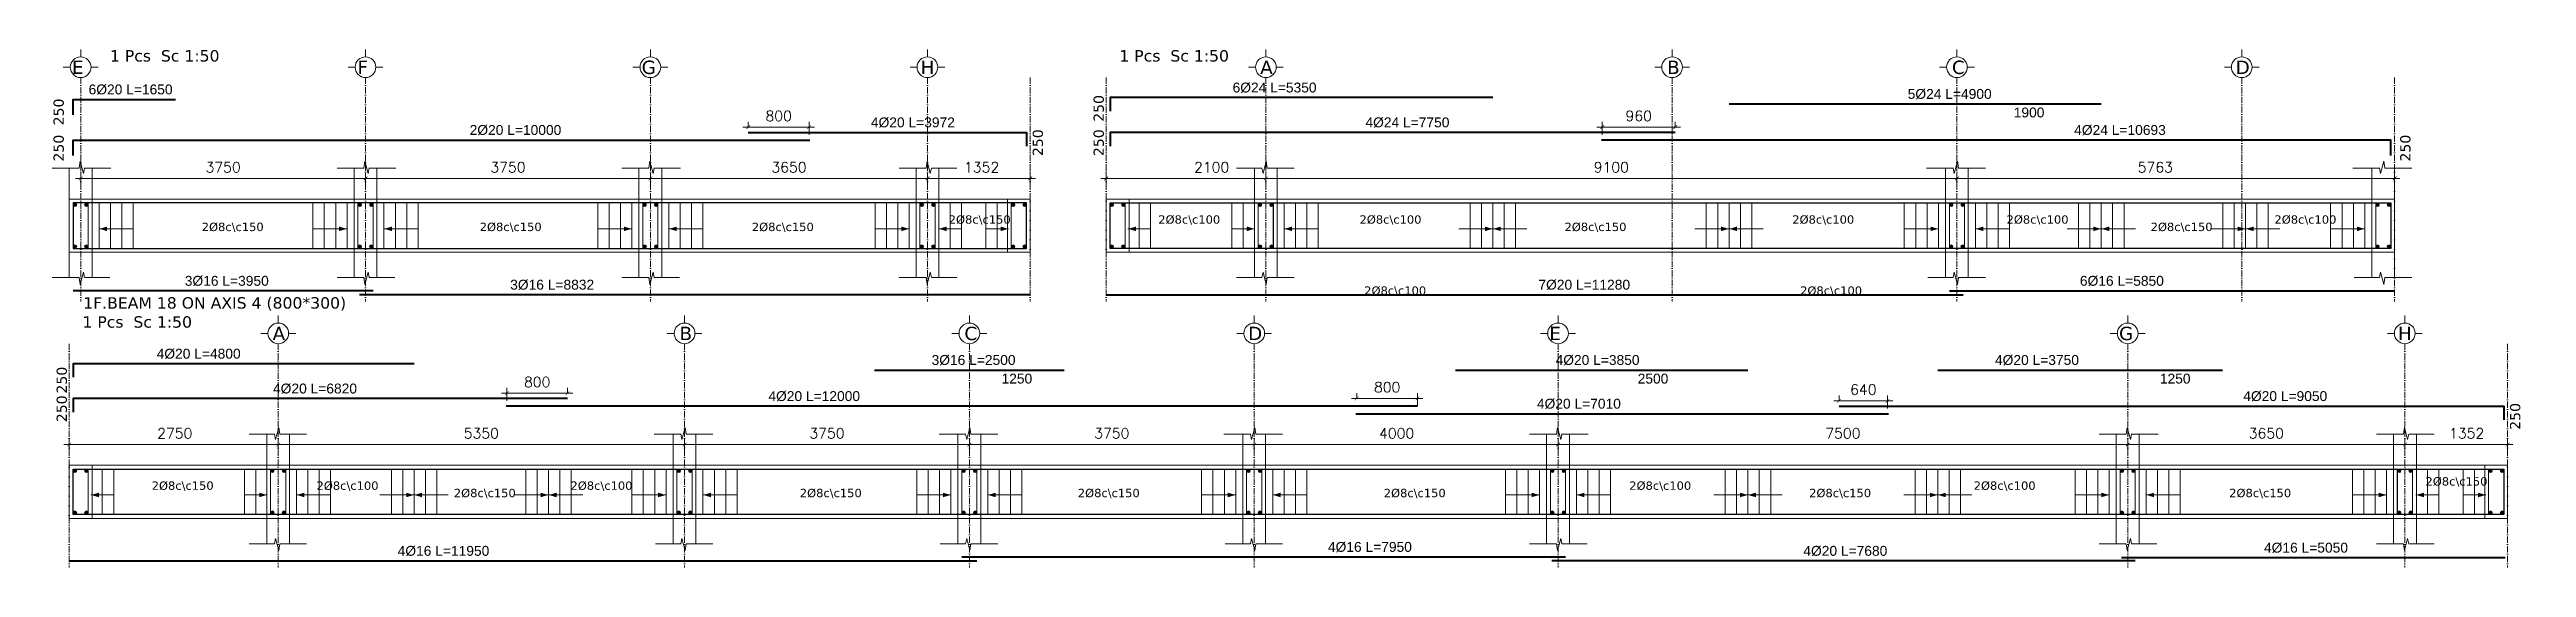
# Model space of a CAD drawing. Header units: inches. Extents: x -17020 to 43805, y -10194 to 123061.
# Drawn here: x 14623 to 17884, y 112094 to 112776 of the extents above; entities that cross this region are included whole.
import ezdxf

# ---------------------------------------------------------------- set-up
doc = ezdxf.new("R2010")
doc.units = ezdxf.units.IN
doc.header["$LTSCALE"] = 0.7
doc.header["$MEASUREMENT"] = 0
doc.linetypes.add('ACAD_ISO10W100', pattern=[18, 12, -3, 0, -3])
doc.layers.get('0').update_dxf_attribs({"lineweight": 13})
doc.layers.get('Defpoints').update_dxf_attribs({"lineweight": 5})
for name, color, linetype, lineweight in [('axis', 254, 'ACAD_ISO10W100', 9), ('BEAM FRAME', 5, 'Continuous', 18), ('COLUMN', 4, 'Continuous', 20), ('elevline', 30, 'Continuous', 20), ('FRAME 070', 5, 'Continuous', 60), ('hatch', 9, 'Continuous', 9), ('renforcment', 141, 'Continuous', 40), ('tex', 3, 'Continuous', 25), ('TEXT', 3, 'Continuous', 25), ('top rein. extension', 50, 'Continuous', 20), ('top renforcment', 7, 'Continuous', 40)]:
    doc.layers.add(name, color=color, linetype=linetype, lineweight=lineweight)
doc.styles.add('100', font='romans.shx', dxfattribs={"height": 13.5})
doc.styles.add('romanc', font='verdana.ttf', dxfattribs={"height": 250})
doc.styles.get("Standard").update_dxf_attribs({"font": 'arial.ttf', "height": 13})
doc.dimstyles.new('100', dxfattribs={"dimtxt": 13.5, "dimasz": 5, "dimexe": 7, "dimexo": 7, "dimgap": 8, "dimtad": 1, "dimdec": 0, "dimlfac": 10, "dimzin": 4, "dimdsep": 46, "dimtxsty": '100', "dimblk": 'ARCHTICK', "dimcen": 0.09, "dimdle": 7, "dimclrd": 1, "dimclre": 8, "dimclrt": 2, "dimadec": 0, "dimazin": 1, "dimtfac": 1, "dimtdec": 0, "dimtix": 1, "dimtofl": 0, "dimtmove": 0, "dimatfit": 3, "dimldrblk": 'ARCHTICK', "dimfxl": 0.18, "dimtolj": 1, "dimtzin": 0, "dimlwd": -1, "dimlwe": -1, "dimarcsym": 0})
doc.dimstyles.get("Standard").update_dxf_attribs({"dimtxt": 13, "dimasz": 5, "dimexe": 0.18, "dimexo": 0.0625, "dimgap": 6, "dimtad": 1, "dimdec": 0, "dimlfac": 10, "dimzin": 0, "dimdsep": 46, "dimtxsty": 'Standard', "dimblk": 'ARCHTICK', "dimcen": 0.09, "dimse1": 1, "dimse2": 1, "dimclrd": 1, "dimclre": 7, "dimclrt": 3, "dimadec": 0, "dimazin": 0, "dimtfac": 1, "dimtdec": 0, "dimtix": 1, "dimtofl": 0, "dimtmove": 0, "dimatfit": 3, "dimldrblk": 'ARCHTICK', "dimfxl": 1, "dimtolj": 1, "dimtzin": 0, "dimarcsym": 0})

msp = doc.modelspace()

# ---------------------------------------------------------------- texts
at = {"layer": 'tex', "style": 'romanc'}
for s, p in [('2%%C8c\\c150', (14823.13, 112537.13, -33654.09)), ('2%%C8c\\c150', (15189.11, 112537.13, -33654.09)), ('2%%C8c\\c150', (15547.39, 112537.13, -33654.09)), ('2%%C8c\\c150', (15806.59, 112546.85, -33654.09)), ('2%%C8c\\c100', (16082.44, 112546.85, -33436.19)), ('2%%C8c\\c100', (16347.42, 112546.85, -33436.19)), ('2%%C8c\\c150', (16617.29, 112537.13, -33436.19)), ('2%%C8c\\c100', (16917.13, 112546.85, -33436.19)), ('2%%C8c\\c100', (17199.28, 112546.85, -33436.19)), ('2%%C8c\\c150', (17388.96, 112537.13, -33436.19)), ('2%%C8c\\c100', (17551.94, 112546.85, -33436.19)), ('2%%C8c\\c100', (16353.6, 112453.2)), ('2%%C8c\\c100', (16927.49, 112453.2)), ('2%%C8c\\c150', (17750.81, 112201.78, -33436.19)), ('2%%C8c\\c150', (14757.26, 112196.19, -33436.19)), ('2%%C8c\\c100', (14974.29, 112196.19, -33436.19)), ('2%%C8c\\c150', (15155.02, 112186.47, -33436.19)), ('2%%C8c\\c100', (15308.66, 112196.19, -33436.19)), ('2%%C8c\\c150', (15610.54, 112186.47, -33436.19)), ('2%%C8c\\c150', (15976.53, 112186.47, -33436.19)), ('2%%C8c\\c150', (16379.31, 112186.47, -33436.19)), ('2%%C8c\\c100', (16702.53, 112196.19, -33436.19)), ('2%%C8c\\c150', (16939.36, 112186.47, -33436.19)), ('2%%C8c\\c100', (17155.96, 112196.19, -33436.19)), ('2%%C8c\\c150', (17492.39, 112186.47, -33436.19))]:
    msp.add_text(s, height=11, dxfattribs=at).set_placement(p)
at = {"layer": 'TEXT', "style": 'romanc'}
for s, height, p in [('1 Pcs  Sc 1:50 ', 15, (14702.26, 112760.52, -217.91)), ('1 Pcs  Sc 1:50 ', 15, (16031.24, 112760.52)), ('E', 17.6, (14652.28, 112744.09, -217.91)), ('F', 17.6, (15028.05, 112744.09, -217.91)), ('G', 17.6, (15402.36, 112744.09, -217.91)), ('H', 17.6, (15769.54, 112744.09, -217.91)), ('A', 17.6, (16216.61, 112744.09)), ('B', 17.6, (16752.34, 112744.09)), ('C', 17.6, (17127.34, 112744.09)), ('D', 17.6, (17500.82, 112744.09)), ('1F.BEAM 18 ON AXIS 4 (800*300)', 15, (14667.09, 112434.96)), ('1 Pcs  Sc 1:50 ', 15, (14666.07, 112409.86)), ('A', 17.6, (14916.43, 112393.43)), ('B', 17.6, (15452.16, 112393.43)), ('C', 17.6, (15827.16, 112393.43)), ('D', 17.6, (16200.64, 112393.43)), ('E', 17.6, (16597.28, 112393.43)), ('G', 17.6, (17347.36, 112393.43)), ('H', 17.6, (17714.54, 112393.43))]:
    msp.add_text(s, height=height, dxfattribs=at).set_placement(p)
for p in [(14641.48, 112676.4, -72739.24), (16010.76, 112681.04, -73175.05), (15930.61, 112635.9, -73392.95), (16010.76, 112635.9, -73175.05), (14641.48, 112628.71, -72739.24), (17731.01, 112628.71, -72739.24), (14645.59, 112322.98, -73175.05), (14645.59, 112285.24, -73175.05), (17875.61, 112275.24, -73175.05)]:
    msp.add_text('250', height=13.5, rotation=90, dxfattribs=at).set_placement(p)

# ---------------------------------------------------------------- blocks, each defined once
blk = doc.blocks.new('*D625')
at = {"layer": 'Defpoints', "color": 0, "transparency": 16777216}
for p in [(14623.8, 112657.1, -0.5), (14623.8, 112657.1), (15623.7, 112657.1, -167.8)]:
    blk.add_point(p, dxfattribs=at)
at = {"layer": 'TEXT', "color": 3, "transparency": 16777216, "insert": (15236.2, 112670.1), "char_height": 13, "attachment_point": 5}
blk.add_mtext('\\A1;2%%C20 L=10000', dxfattribs=at)
blk = doc.blocks.new('_ArchTick')
at = {"color": 0, "linetype": 'ByBlock', "lineweight": 0, "const_width": 0.15}
blk.add_lwpolyline([(-0.5, -0.5), (0.5, 0.5)], dxfattribs=at)
blk = doc.blocks.new('*D626')
at = {"color": 1, "transparency": 16777216}
blk.add_line((15406.8, 112606.5), (15785.8, 112606.5), dxfattribs=at)
at = {"color": 8, "transparency": 16777216}
for p, q in [((15413.8, 112600.1), (15413.8, 112613.5)), ((15778.8, 112600.5), (15778.8, 112613.5))]:
    blk.add_line(p, q, dxfattribs=at)
at = {"layer": 'Defpoints', "color": 0, "transparency": 16777216}
for p in [(15778.8, 112606.5), (15413.8, 112593.1), (15778.8, 112593.5)]:
    blk.add_point(p, dxfattribs=at)
at = {"color": 1, "transparency": 16777216, "xscale": 5, "yscale": 5, "zscale": 5, "rotation": 180}
blk.add_blockref('_ArchTick', (15413.8, 112606.5), dxfattribs=at)
at = {"color": 1, "transparency": 16777216, "xscale": 5, "yscale": 5, "zscale": 5}
blk.add_blockref('_ArchTick', (15778.8, 112606.5), dxfattribs=at)
at = {"color": 2, "transparency": 16777216, "insert": (15596.3, 112621.2), "char_height": 13.5, "attachment_point": 5, "style": '100'}
blk.add_mtext('\\A1;3650', dxfattribs=at)
blk = doc.blocks.new('*D627')
at = {"layer": 'Defpoints', "color": 0, "transparency": 16777216}
for p in [(15542.7, 112667.1, -157.8), (15542.7, 112667.1), (15939.9, 112667.1, -218.5)]:
    blk.add_point(p, dxfattribs=at)
at = {"layer": 'TEXT', "color": 3, "transparency": 16777216, "insert": (15759.4, 112680.1), "char_height": 13, "attachment_point": 5}
blk.add_mtext('\\A1;4%%C20 L=3972', dxfattribs=at)
blk = doc.blocks.new('*D698')
at = {"color": 1, "transparency": 16777216}
blk.add_line((15629.7, 112674.1), (15535.7, 112674.1), dxfattribs=at)
at = {"color": 8, "transparency": 16777216}
for p, q in [((15542.7, 112674.1), (15542.7, 112681.1)), ((15622.7, 112664.1), (15622.7, 112681.1))]:
    blk.add_line(p, q, dxfattribs=at)
at = {"layer": 'Defpoints', "color": 0, "transparency": 16777216}
for p in [(15542.7, 112674.1), (15542.7, 112667.1), (15622.7, 112657.1)]:
    blk.add_point(p, dxfattribs=at)
at = {"color": 1, "transparency": 16777216, "xscale": 5, "yscale": 5, "zscale": 5, "rotation": 180}
blk.add_blockref('_ArchTick', (15542.7, 112674.1), dxfattribs=at)
at = {"color": 1, "transparency": 16777216, "xscale": 5, "yscale": 5, "zscale": 5}
blk.add_blockref('_ArchTick', (15622.7, 112674.1), dxfattribs=at)
at = {"color": 2, "transparency": 16777216, "insert": (15582.7, 112688.8), "char_height": 13.5, "attachment_point": 5, "style": '100'}
blk.add_mtext('\\A1;800', dxfattribs=at)
blk = doc.blocks.new('*D628')
at = {"color": 1, "transparency": 16777216}
blk.add_line((15045.8, 112606.5), (14656.8, 112606.5), dxfattribs=at)
at = {"color": 8, "transparency": 16777216}
for p, q in [((14663.8, 112597.6), (14663.8, 112613.5)), ((15038.8, 112599.9), (15038.8, 112613.5))]:
    blk.add_line(p, q, dxfattribs=at)
at = {"layer": 'Defpoints', "color": 0, "transparency": 16777216}
for p in [(14663.8, 112606.5), (14663.8, 112590.6), (15038.8, 112592.9)]:
    blk.add_point(p, dxfattribs=at)
at = {"color": 1, "transparency": 16777216, "xscale": 5, "yscale": 5, "zscale": 5, "rotation": 180}
blk.add_blockref('_ArchTick', (14663.8, 112606.5), dxfattribs=at)
at = {"color": 1, "transparency": 16777216, "xscale": 5, "yscale": 5, "zscale": 5}
blk.add_blockref('_ArchTick', (15038.8, 112606.5), dxfattribs=at)
at = {"color": 2, "transparency": 16777216, "insert": (14851.3, 112621.2), "char_height": 13.5, "attachment_point": 5, "style": '100'}
blk.add_mtext('\\A1;3750', dxfattribs=at)
blk = doc.blocks.new('*D629')
at = {"layer": 'Defpoints', "color": 0, "transparency": 16777216}
for p in [(14623.8, 112710.5, -218.4), (14623.8, 112710.5), (14788.8, 112710.5, -217.9)]:
    blk.add_point(p, dxfattribs=at)
at = {"layer": 'TEXT', "color": 3, "transparency": 16777216, "insert": (14729.5, 112723.5), "char_height": 13, "attachment_point": 5}
blk.add_mtext('\\A1;6%%C20 L=1650', dxfattribs=at)
blk = doc.blocks.new('*D630')
at = {"layer": 'Defpoints', "color": 0, "transparency": 16777216}
for p in [(14653.8, 112458.3, -13652.7), (15048.8, 112458.3, -37100.9), (15048.8, 112458.3)]:
    blk.add_point(p, dxfattribs=at)
at = {"layer": 'TEXT', "color": 3, "transparency": 16777216, "insert": (14856.1, 112471.3), "char_height": 13, "attachment_point": 5}
blk.add_mtext('\\A1;3%%C16 L=3950', dxfattribs=at)
blk = doc.blocks.new('*D631')
at = {"color": 1, "transparency": 16777216}
blk.add_line((15920.9, 112606.5), (15771.8, 112606.5), dxfattribs=at)
at = {"color": 8, "transparency": 16777216}
for p, q in [((15778.8, 112600.4), (15778.8, 112613.5)), ((15913.9, 112600.2), (15913.9, 112613.5))]:
    blk.add_line(p, q, dxfattribs=at)
at = {"layer": 'Defpoints', "color": 0, "transparency": 16777216}
for p in [(15778.8, 112606.5), (15778.8, 112593.4), (15913.9, 112593.2)]:
    blk.add_point(p, dxfattribs=at)
at = {"color": 1, "transparency": 16777216, "xscale": 5, "yscale": 5, "zscale": 5, "rotation": 180}
blk.add_blockref('_ArchTick', (15778.8, 112606.5), dxfattribs=at)
at = {"color": 1, "transparency": 16777216, "xscale": 5, "yscale": 5, "zscale": 5}
blk.add_blockref('_ArchTick', (15913.9, 112606.5), dxfattribs=at)
at = {"color": 2, "transparency": 16777216, "insert": (15849.9, 112621.2), "char_height": 13.5, "attachment_point": 5, "style": '100'}
blk.add_mtext('\\A1;1352', dxfattribs=at)
blk = doc.blocks.new('*D632')
at = {"layer": 'Defpoints', "color": 0, "transparency": 16777216}
for p in [(15030.8, 112453.2, -13652.7), (15913.9, 112453.2, -37100.9), (15913.9, 112453.2)]:
    blk.add_point(p, dxfattribs=at)
at = {"layer": 'TEXT', "color": 3, "transparency": 16777216, "insert": (15284.5, 112466.2), "char_height": 13, "attachment_point": 5}
blk.add_mtext('\\A1;3%%C16 L=8832', dxfattribs=at)
blk = doc.blocks.new('*D633')
at = {"color": 1, "transparency": 16777216}
blk.add_line((15420.8, 112606.5), (15031.8, 112606.5), dxfattribs=at)
at = {"color": 8, "transparency": 16777216}
for p, q in [((15038.8, 112598.9), (15038.8, 112613.5)), ((15413.8, 112600.1), (15413.8, 112613.5))]:
    blk.add_line(p, q, dxfattribs=at)
at = {"layer": 'Defpoints', "color": 0, "transparency": 16777216}
for p in [(15038.8, 112606.5), (15038.8, 112591.9), (15413.8, 112593.1)]:
    blk.add_point(p, dxfattribs=at)
at = {"color": 1, "transparency": 16777216, "xscale": 5, "yscale": 5, "zscale": 5, "rotation": 180}
blk.add_blockref('_ArchTick', (15038.8, 112606.5), dxfattribs=at)
at = {"color": 1, "transparency": 16777216, "xscale": 5, "yscale": 5, "zscale": 5}
blk.add_blockref('_ArchTick', (15413.8, 112606.5), dxfattribs=at)
at = {"color": 2, "transparency": 16777216, "insert": (15226.3, 112621.2), "char_height": 13.5, "attachment_point": 5, "style": '100'}
blk.add_mtext('\\A1;3750', dxfattribs=at)
blk = doc.blocks.new('*D637')
at = {"layer": 'Defpoints', "color": 0, "transparency": 16777216}
for p in [(16666, 112657.1, -167.8), (17735.2, 112657.1, -218.4), (17735.2, 112657.1)]:
    blk.add_point(p, dxfattribs=at)
at = {"layer": 'TEXT', "color": 3, "transparency": 16777216, "insert": (17348.6, 112670.1), "char_height": 13, "attachment_point": 5}
blk.add_mtext('\\A1;4%%C24 L=10693', dxfattribs=at)
blk = doc.blocks.new('*D638')
at = {"color": 1, "transparency": 16777216}
blk.add_line((17140.9, 112606.5), (16216.9, 112606.5), dxfattribs=at)
at = {"color": 8, "transparency": 16777216}
for p, q in [((16223.9, 112600.5), (16223.9, 112613.5)), ((17133.9, 112599.9), (17133.9, 112613.5))]:
    blk.add_line(p, q, dxfattribs=at)
at = {"layer": 'Defpoints', "color": 0, "transparency": 16777216}
for p in [(16223.9, 112606.5), (16223.9, 112593.5), (17133.9, 112592.9)]:
    blk.add_point(p, dxfattribs=at)
at = {"color": 1, "transparency": 16777216, "xscale": 5, "yscale": 5, "zscale": 5, "rotation": 180}
blk.add_blockref('_ArchTick', (16223.9, 112606.5), dxfattribs=at)
at = {"color": 1, "transparency": 16777216, "xscale": 5, "yscale": 5, "zscale": 5}
blk.add_blockref('_ArchTick', (17133.9, 112606.5), dxfattribs=at)
at = {"color": 2, "transparency": 16777216, "insert": (16678.9, 112621.2), "char_height": 13.5, "attachment_point": 5, "style": '100'}
blk.add_mtext('\\A1;9100', dxfattribs=at)
blk = doc.blocks.new('*D639')
at = {"layer": 'Defpoints', "color": 0, "transparency": 16777216}
for p in [(15987.9, 112667.1, -218.5), (16763, 112667.1, -157.8), (16763, 112667.1)]:
    blk.add_point(p, dxfattribs=at)
at = {"layer": 'TEXT', "color": 3, "transparency": 16777216, "insert": (16410.5, 112680.1), "char_height": 13, "attachment_point": 5}
blk.add_mtext('\\A1;4%%C24 L=7750', dxfattribs=at)
blk = doc.blocks.new('*D699')
at = {"color": 1, "transparency": 16777216}
blk.add_line((16660, 112674.1), (16770, 112674.1), dxfattribs=at)
at = {"color": 8, "transparency": 16777216}
for p, q in [((16667, 112664.1), (16667, 112681.1)), ((16763, 112674.1), (16763, 112681.1))]:
    blk.add_line(p, q, dxfattribs=at)
at = {"layer": 'Defpoints', "color": 0, "transparency": 16777216}
for p in [(16763, 112674.1), (16763, 112667.1), (16667, 112657.1)]:
    blk.add_point(p, dxfattribs=at)
at = {"color": 1, "transparency": 16777216, "xscale": 5, "yscale": 5, "zscale": 5, "rotation": 180}
blk.add_blockref('_ArchTick', (16667, 112674.1), dxfattribs=at)
at = {"color": 1, "transparency": 16777216, "xscale": 5, "yscale": 5, "zscale": 5}
blk.add_blockref('_ArchTick', (16763, 112674.1), dxfattribs=at)
at = {"color": 2, "transparency": 16777216, "insert": (16715, 112688.8), "char_height": 13.5, "attachment_point": 5, "style": '100'}
blk.add_mtext('\\A1;960', dxfattribs=at)
blk = doc.blocks.new('*D640')
at = {"color": 1, "transparency": 16777216}
blk.add_line((17126.9, 112606.5), (17717.2, 112606.5), dxfattribs=at)
at = {"color": 8, "transparency": 16777216}
for p, q in [((17133.9, 112599.9), (17133.9, 112613.5)), ((17710.2, 112597.6), (17710.2, 112613.5))]:
    blk.add_line(p, q, dxfattribs=at)
at = {"layer": 'Defpoints', "color": 0, "transparency": 16777216}
for p in [(17710.2, 112606.5), (17133.9, 112592.9), (17710.2, 112590.6)]:
    blk.add_point(p, dxfattribs=at)
at = {"color": 1, "transparency": 16777216, "xscale": 5, "yscale": 5, "zscale": 5, "rotation": 180}
blk.add_blockref('_ArchTick', (17133.9, 112606.5), dxfattribs=at)
at = {"color": 1, "transparency": 16777216, "xscale": 5, "yscale": 5, "zscale": 5}
blk.add_blockref('_ArchTick', (17710.2, 112606.5), dxfattribs=at)
at = {"color": 2, "transparency": 16777216, "insert": (17395.1, 112621.2), "char_height": 13.5, "attachment_point": 5, "style": '100'}
blk.add_mtext('\\A1;5763', dxfattribs=at)
blk = doc.blocks.new('*D641')
at = {"layer": 'Defpoints', "color": 0, "transparency": 16777216}
for p in [(17123.9, 112458.3, -37100.9), (17123.9, 112458.3), (17708.9, 112458.3, -13870.6)]:
    blk.add_point(p, dxfattribs=at)
at = {"layer": 'TEXT', "color": 3, "transparency": 16777216, "insert": (17351.1, 112471.3), "char_height": 13, "attachment_point": 5}
blk.add_mtext('\\A1;6%%C16 L=5850', dxfattribs=at)
blk = doc.blocks.new('*D642')
at = {"color": 1, "transparency": 16777216}
blk.add_line((16006.9, 112606.5), (16230.9, 112606.5), dxfattribs=at)
at = {"color": 8, "transparency": 16777216}
for p, q in [((16013.9, 112600.2), (16013.9, 112613.5)), ((16223.9, 112600.4), (16223.9, 112613.5))]:
    blk.add_line(p, q, dxfattribs=at)
at = {"layer": 'Defpoints', "color": 0, "transparency": 16777216}
for p in [(16223.9, 112606.5), (16013.9, 112593.2), (16223.9, 112593.4)]:
    blk.add_point(p, dxfattribs=at)
at = {"color": 1, "transparency": 16777216, "xscale": 5, "yscale": 5, "zscale": 5, "rotation": 180}
blk.add_blockref('_ArchTick', (16013.9, 112606.5), dxfattribs=at)
at = {"color": 1, "transparency": 16777216, "xscale": 5, "yscale": 5, "zscale": 5}
blk.add_blockref('_ArchTick', (16223.9, 112606.5), dxfattribs=at)
at = {"color": 2, "transparency": 16777216, "insert": (16152.7, 112621.2), "char_height": 13.5, "attachment_point": 5, "style": '100'}
blk.add_mtext('\\A1;2100', dxfattribs=at)
blk = doc.blocks.new('*D643')
at = {"layer": 'Defpoints', "color": 0, "transparency": 16777216}
for p in [(16013.9, 112453.2, -37100.9), (16013.9, 112453.2), (17141.9, 112453.2, -13652.7)]:
    blk.add_point(p, dxfattribs=at)
at = {"layer": 'TEXT', "color": 3, "transparency": 16777216, "insert": (16643.3, 112466.2), "char_height": 13, "attachment_point": 5}
blk.add_mtext('\\A1;7%%C20 L=11280', dxfattribs=at)
blk = doc.blocks.new('*D650')
at = {"layer": 'Defpoints', "color": 0, "transparency": 16777216}
for p in [(15987.9, 112713, -218.5), (16522.9, 112713, -157.8), (16522.9, 112713)]:
    blk.add_point(p, dxfattribs=at)
at = {"layer": 'TEXT', "color": 3, "transparency": 16777216, "insert": (16235.6, 112726), "char_height": 13, "attachment_point": 5}
blk.add_mtext('\\A1;6%%C24 L=5350', dxfattribs=at)
blk = doc.blocks.new('*D651')
at = {"layer": 'Defpoints', "color": 0, "transparency": 16777216}
for p in [(16833.9, 112704.6, -203.1), (16833.9, 112704.6), (17323.9, 112704.6, -189.9)]:
    blk.add_point(p, dxfattribs=at)
at = {"layer": 'TEXT', "color": 3, "transparency": 16777216, "insert": (17124.4, 112717.6), "char_height": 13, "attachment_point": 5}
blk.add_mtext('\\A1;5%%C24 L=4900', dxfattribs=at)
blk = doc.blocks.new('*D652')
at = {"layer": 'Defpoints', "color": 0, "transparency": 16777216}
for p in [(17133.9, 112703.1), (17323.9, 112703.1), (17323.9, 112680.7)]:
    blk.add_point(p, dxfattribs=at)
at = {"layer": 'TEXT', "color": 3, "transparency": 16777216, "insert": (17228.9, 112693.3), "char_height": 13, "attachment_point": 5}
blk.add_mtext('\\A1;1900', dxfattribs=at)
blk = doc.blocks.new('*D673')
at = {"layer": 'Defpoints', "color": 0, "transparency": 16777216}
for p in [(15223.8, 112306.4, -167.8), (16423.8, 112306.4, 33.7), (16423.8, 112306.4)]:
    blk.add_point(p, dxfattribs=at)
at = {"layer": 'TEXT', "color": 3, "transparency": 16777216, "insert": (15629.5, 112319.4), "char_height": 13, "attachment_point": 5}
blk.add_mtext('\\A1;4%%C20 L=12000', dxfattribs=at)
blk = doc.blocks.new('*D674')
at = {"color": 1, "transparency": 16777216}
blk.add_line((15465.8, 112255.8), (14916.8, 112255.8), dxfattribs=at)
at = {"color": 8, "transparency": 16777216}
for p, q in [((14923.8, 112249.8), (14923.8, 112262.8)), ((15458.8, 112249.5), (15458.8, 112262.8))]:
    blk.add_line(p, q, dxfattribs=at)
at = {"layer": 'Defpoints', "color": 0, "transparency": 16777216}
for p in [(14923.8, 112255.8), (14923.8, 112242.8), (15458.8, 112242.5)]:
    blk.add_point(p, dxfattribs=at)
at = {"color": 1, "transparency": 16777216, "xscale": 5, "yscale": 5, "zscale": 5, "rotation": 180}
blk.add_blockref('_ArchTick', (14923.8, 112255.8), dxfattribs=at)
at = {"color": 1, "transparency": 16777216, "xscale": 5, "yscale": 5, "zscale": 5}
blk.add_blockref('_ArchTick', (15458.8, 112255.8), dxfattribs=at)
at = {"color": 2, "transparency": 16777216, "insert": (15191.3, 112270.6), "char_height": 13.5, "attachment_point": 5, "style": '100'}
blk.add_mtext('\\A1;5350', dxfattribs=at)
blk = doc.blocks.new('*D675')
at = {"layer": 'Defpoints', "color": 0, "transparency": 16777216}
for p in [(14622.8, 112316.4, -218.5), (15304.8, 112316.4, -157.8), (15304.8, 112316.4)]:
    blk.add_point(p, dxfattribs=at)
at = {"layer": 'TEXT', "color": 3, "transparency": 16777216, "insert": (14972.3, 112329.4), "char_height": 13, "attachment_point": 5}
blk.add_mtext('\\A1;4%%C20 L=6820', dxfattribs=at)
blk = doc.blocks.new('*D703')
at = {"color": 1, "transparency": 16777216}
blk.add_line((15217.8, 112323.4), (15311.8, 112323.4), dxfattribs=at)
at = {"color": 8, "transparency": 16777216}
for p, q in [((15224.8, 112313.4), (15224.8, 112330.4)), ((15304.8, 112323.4), (15304.8, 112330.4))]:
    blk.add_line(p, q, dxfattribs=at)
at = {"layer": 'Defpoints', "color": 0, "transparency": 16777216}
for p in [(15304.8, 112323.4), (15304.8, 112316.4), (15224.8, 112306.4)]:
    blk.add_point(p, dxfattribs=at)
at = {"color": 1, "transparency": 16777216, "xscale": 5, "yscale": 5, "zscale": 5, "rotation": 180}
blk.add_blockref('_ArchTick', (15224.8, 112323.4), dxfattribs=at)
at = {"color": 1, "transparency": 16777216, "xscale": 5, "yscale": 5, "zscale": 5}
blk.add_blockref('_ArchTick', (15304.8, 112323.4), dxfattribs=at)
at = {"color": 2, "transparency": 16777216, "insert": (15264.8, 112338.2), "char_height": 13.5, "attachment_point": 5, "style": '100'}
blk.add_mtext('\\A1;800', dxfattribs=at)
blk = doc.blocks.new('*D676')
at = {"color": 1, "transparency": 16777216}
blk.add_line((15826.8, 112255.8), (16215.8, 112255.8), dxfattribs=at)
at = {"color": 8, "transparency": 16777216}
for p, q in [((15833.8, 112249.2), (15833.8, 112262.8)), ((16208.8, 112246.9), (16208.8, 112262.8))]:
    blk.add_line(p, q, dxfattribs=at)
at = {"layer": 'Defpoints', "color": 0, "transparency": 16777216}
for p in [(16208.8, 112255.8), (15833.8, 112242.2), (16208.8, 112239.9)]:
    blk.add_point(p, dxfattribs=at)
at = {"color": 1, "transparency": 16777216, "xscale": 5, "yscale": 5, "zscale": 5, "rotation": 180}
blk.add_blockref('_ArchTick', (15833.8, 112255.8), dxfattribs=at)
at = {"color": 1, "transparency": 16777216, "xscale": 5, "yscale": 5, "zscale": 5}
blk.add_blockref('_ArchTick', (16208.8, 112255.8), dxfattribs=at)
at = {"color": 2, "transparency": 16777216, "insert": (16021.3, 112270.6), "char_height": 13.5, "attachment_point": 5, "style": '100'}
blk.add_mtext('\\A1;3750', dxfattribs=at)
blk = doc.blocks.new('*D677')
at = {"layer": 'Defpoints', "color": 0, "transparency": 16777216}
for p in [(15823.8, 112107.7, -37100.9), (15823.8, 112107.7), (16618.8, 112107.7, -13652.7)]:
    blk.add_point(p, dxfattribs=at)
at = {"layer": 'TEXT', "color": 3, "transparency": 16777216, "insert": (16361.1, 112120.7), "char_height": 13, "attachment_point": 5}
blk.add_mtext('\\A1;4%%C16 L=7950', dxfattribs=at)
blk = doc.blocks.new('*D678')
at = {"color": 1, "transparency": 16777216}
blk.add_line((14641.8, 112255.8), (14930.8, 112255.8), dxfattribs=at)
at = {"color": 8, "transparency": 16777216}
for p, q in [((14648.8, 112249.5), (14648.8, 112262.8)), ((14923.8, 112249.7), (14923.8, 112262.8))]:
    blk.add_line(p, q, dxfattribs=at)
at = {"layer": 'Defpoints', "color": 0, "transparency": 16777216}
for p in [(14923.8, 112255.8), (14923.8, 112242.7), (14648.8, 112242.5)]:
    blk.add_point(p, dxfattribs=at)
at = {"color": 1, "transparency": 16777216, "xscale": 5, "yscale": 5, "zscale": 5, "rotation": 180}
blk.add_blockref('_ArchTick', (14648.8, 112255.8), dxfattribs=at)
at = {"color": 1, "transparency": 16777216, "xscale": 5, "yscale": 5, "zscale": 5}
blk.add_blockref('_ArchTick', (14923.8, 112255.8), dxfattribs=at)
at = {"color": 2, "transparency": 16777216, "insert": (14787.6, 112270.6), "char_height": 13.5, "attachment_point": 5, "style": '100'}
blk.add_mtext('\\A1;2750', dxfattribs=at)
blk = doc.blocks.new('*D679')
at = {"layer": 'Defpoints', "color": 0, "transparency": 16777216}
for p in [(14648.8, 112102.5, -37100.9), (14648.8, 112102.5), (15843.8, 112102.5, -13652.7)]:
    blk.add_point(p, dxfattribs=at)
at = {"layer": 'TEXT', "color": 3, "transparency": 16777216, "insert": (15141.4, 112115.5), "char_height": 13, "attachment_point": 5}
blk.add_mtext('\\A1;4%%C16 L=11950', dxfattribs=at)
blk = doc.blocks.new('*D680')
at = {"color": 1, "transparency": 16777216}
blk.add_line((15451.8, 112255.8), (15840.8, 112255.8), dxfattribs=at)
at = {"color": 8, "transparency": 16777216}
for p, q in [((15458.8, 112249.5), (15458.8, 112262.8)), ((15833.8, 112248.3), (15833.8, 112262.8))]:
    blk.add_line(p, q, dxfattribs=at)
at = {"layer": 'Defpoints', "color": 0, "transparency": 16777216}
for p in [(15833.8, 112255.8), (15458.8, 112242.5), (15833.8, 112241.3)]:
    blk.add_point(p, dxfattribs=at)
at = {"color": 1, "transparency": 16777216, "xscale": 5, "yscale": 5, "zscale": 5, "rotation": 180}
blk.add_blockref('_ArchTick', (15458.8, 112255.8), dxfattribs=at)
at = {"color": 1, "transparency": 16777216, "xscale": 5, "yscale": 5, "zscale": 5}
blk.add_blockref('_ArchTick', (15833.8, 112255.8), dxfattribs=at)
at = {"color": 2, "transparency": 16777216, "insert": (15646.3, 112270.6), "char_height": 13.5, "attachment_point": 5, "style": '100'}
blk.add_mtext('\\A1;3750', dxfattribs=at)
blk = doc.blocks.new('*D681')
at = {"layer": 'Defpoints', "color": 0, "transparency": 16777216}
for p in [(16342.8, 112296.4, 24.9), (16342.8, 112296.4), (17043.7, 112296.4, -167.8)]:
    blk.add_point(p, dxfattribs=at)
at = {"layer": 'TEXT', "color": 3, "transparency": 16777216, "insert": (16636.2, 112309.4), "char_height": 13, "attachment_point": 5}
blk.add_mtext('\\A1;4%%C20 L=7010', dxfattribs=at)
blk = doc.blocks.new('*D682')
at = {"color": 1, "transparency": 16777216}
blk.add_line((17351.8, 112255.8), (17730.8, 112255.8), dxfattribs=at)
at = {"color": 8, "transparency": 16777216}
for p, q in [((17358.8, 112249.5), (17358.8, 112262.8)), ((17723.8, 112249.8), (17723.8, 112262.8))]:
    blk.add_line(p, q, dxfattribs=at)
at = {"layer": 'Defpoints', "color": 0, "transparency": 16777216}
for p in [(17723.8, 112255.8), (17723.8, 112242.8), (17358.8, 112242.5)]:
    blk.add_point(p, dxfattribs=at)
at = {"color": 1, "transparency": 16777216, "xscale": 5, "yscale": 5, "zscale": 5, "rotation": 180}
blk.add_blockref('_ArchTick', (17358.8, 112255.8), dxfattribs=at)
at = {"color": 1, "transparency": 16777216, "xscale": 5, "yscale": 5, "zscale": 5}
blk.add_blockref('_ArchTick', (17723.8, 112255.8), dxfattribs=at)
at = {"color": 2, "transparency": 16777216, "insert": (17541.3, 112270.6), "char_height": 13.5, "attachment_point": 5, "style": '100'}
blk.add_mtext('\\A1;3650', dxfattribs=at)
blk = doc.blocks.new('*D683')
at = {"layer": 'Defpoints', "color": 0, "transparency": 16777216}
for p in [(16978.7, 112306.4, -157.8), (16978.7, 112306.4), (17883.7, 112306.4, -218.5)]:
    blk.add_point(p, dxfattribs=at)
at = {"layer": 'TEXT', "color": 3, "transparency": 16777216, "insert": (17566.2, 112319.4), "char_height": 13, "attachment_point": 5}
blk.add_mtext('\\A1;4%%C20 L=9050', dxfattribs=at)
blk = doc.blocks.new('*D704')
at = {"color": 1, "transparency": 16777216}
blk.add_line((17049.7, 112313.4), (16971.7, 112313.4), dxfattribs=at)
at = {"color": 8, "transparency": 16777216}
for p, q in [((16978.7, 112313.4), (16978.7, 112320.4)), ((17042.7, 112303.4), (17042.7, 112320.4))]:
    blk.add_line(p, q, dxfattribs=at)
at = {"layer": 'Defpoints', "color": 0, "transparency": 16777216}
for p in [(16978.7, 112313.4), (16978.7, 112306.4), (17042.7, 112296.4)]:
    blk.add_point(p, dxfattribs=at)
at = {"color": 1, "transparency": 16777216, "xscale": 5, "yscale": 5, "zscale": 5, "rotation": 180}
blk.add_blockref('_ArchTick', (16978.7, 112313.4), dxfattribs=at)
at = {"color": 1, "transparency": 16777216, "xscale": 5, "yscale": 5, "zscale": 5}
blk.add_blockref('_ArchTick', (17042.7, 112313.4), dxfattribs=at)
at = {"color": 2, "transparency": 16777216, "insert": (17010.7, 112328.2), "char_height": 13.5, "attachment_point": 5, "style": '100'}
blk.add_mtext('\\A1;640', dxfattribs=at)
blk = doc.blocks.new('*D684')
at = {"color": 1, "transparency": 16777216}
blk.add_line((17365.8, 112255.8), (16601.8, 112255.8), dxfattribs=at)
at = {"color": 8, "transparency": 16777216}
for p, q in [((16608.8, 112246.9), (16608.8, 112262.8)), ((17358.8, 112248.3), (17358.8, 112262.8))]:
    blk.add_line(p, q, dxfattribs=at)
at = {"layer": 'Defpoints', "color": 0, "transparency": 16777216}
for p in [(16608.8, 112255.8), (16608.8, 112239.9), (17358.8, 112241.3)]:
    blk.add_point(p, dxfattribs=at)
at = {"color": 1, "transparency": 16777216, "xscale": 5, "yscale": 5, "zscale": 5, "rotation": 180}
blk.add_blockref('_ArchTick', (16608.8, 112255.8), dxfattribs=at)
at = {"color": 1, "transparency": 16777216, "xscale": 5, "yscale": 5, "zscale": 5}
blk.add_blockref('_ArchTick', (17358.8, 112255.8), dxfattribs=at)
at = {"color": 2, "transparency": 16777216, "insert": (16983.8, 112270.6), "char_height": 13.5, "attachment_point": 5, "style": '100'}
blk.add_mtext('\\A1;7500', dxfattribs=at)
blk = doc.blocks.new('*D685')
at = {"color": 1, "transparency": 16777216}
blk.add_line((17865.9, 112255.8), (17716.8, 112255.8), dxfattribs=at)
at = {"color": 8, "transparency": 16777216}
for p, q in [((17723.8, 112249.7), (17723.8, 112262.8)), ((17858.9, 112249.5), (17858.9, 112262.8))]:
    blk.add_line(p, q, dxfattribs=at)
at = {"layer": 'Defpoints', "color": 0, "transparency": 16777216}
for p in [(17723.8, 112255.8), (17723.8, 112242.7), (17858.9, 112242.5)]:
    blk.add_point(p, dxfattribs=at)
at = {"color": 1, "transparency": 16777216, "xscale": 5, "yscale": 5, "zscale": 5, "rotation": 180}
blk.add_blockref('_ArchTick', (17723.8, 112255.8), dxfattribs=at)
at = {"color": 1, "transparency": 16777216, "xscale": 5, "yscale": 5, "zscale": 5}
blk.add_blockref('_ArchTick', (17858.9, 112255.8), dxfattribs=at)
at = {"color": 2, "transparency": 16777216, "insert": (17805, 112270.6), "char_height": 13.5, "attachment_point": 5, "style": '100'}
blk.add_mtext('\\A1;1352', dxfattribs=at)
blk = doc.blocks.new('*D686')
at = {"layer": 'Defpoints', "color": 0, "transparency": 16777216}
for p in [(16600.8, 112102.5, -13652.7), (17368.8, 112102.5, -49467.8), (17368.8, 112102.5)]:
    blk.add_point(p, dxfattribs=at)
at = {"layer": 'TEXT', "color": 3, "transparency": 16777216, "insert": (16987, 112115.5), "char_height": 13, "attachment_point": 5}
blk.add_mtext('\\A1;4%%C20 L=7680', dxfattribs=at)
blk = doc.blocks.new('*D687')
at = {"layer": 'Defpoints', "color": 0, "transparency": 16777216}
for p in [(14622.8, 112362.3, -218.5), (15102.8, 112362.3, -157.8), (15102.8, 112362.3)]:
    blk.add_point(p, dxfattribs=at)
at = {"layer": 'TEXT', "color": 3, "transparency": 16777216, "insert": (14819.1, 112375.3), "char_height": 13, "attachment_point": 5}
blk.add_mtext('\\A1;4%%C20 L=4800', dxfattribs=at)
blk = doc.blocks.new('*D688')
at = {"layer": 'Defpoints', "color": 0, "transparency": 16777216}
for p in [(15708.8, 112354, -203.1), (15708.8, 112354), (15958.8, 112354, -189.9)]:
    blk.add_point(p, dxfattribs=at)
at = {"layer": 'TEXT', "color": 3, "transparency": 16777216, "insert": (15839.3, 112367), "char_height": 13, "attachment_point": 5}
blk.add_mtext('\\A1;3%%C16 L=2500', dxfattribs=at)
blk = doc.blocks.new('*D689')
at = {"layer": 'Defpoints', "color": 0, "transparency": 16777216}
for p in [(15833.8, 112352.4), (15958.8, 112352.4), (15958.8, 112330)]:
    blk.add_point(p, dxfattribs=at)
at = {"layer": 'TEXT', "color": 3, "transparency": 16777216, "insert": (15896.3, 112342.6), "char_height": 13, "attachment_point": 5}
blk.add_mtext('\\A1;1250', dxfattribs=at)
blk = doc.blocks.new('*D690')
at = {"layer": 'Defpoints', "color": 0, "transparency": 16777216}
for p in [(17108.8, 112354, -203.1), (17108.8, 112354), (17483.8, 112354, -189.9)]:
    blk.add_point(p, dxfattribs=at)
at = {"layer": 'TEXT', "color": 3, "transparency": 16777216, "insert": (17239.3, 112367), "char_height": 13, "attachment_point": 5}
blk.add_mtext('\\A1;4%%C20 L=3750', dxfattribs=at)
blk = doc.blocks.new('*D691')
at = {"layer": 'Defpoints', "color": 0, "transparency": 16777216}
for p in [(17358.8, 112352.4), (17483.8, 112352.4), (17483.8, 112330)]:
    blk.add_point(p, dxfattribs=at)
at = {"layer": 'TEXT', "color": 3, "transparency": 16777216, "insert": (17421.3, 112342.6), "char_height": 13, "attachment_point": 5}
blk.add_mtext('\\A1;1250', dxfattribs=at)
blk = doc.blocks.new('*D692')
at = {"color": 1, "transparency": 16777216}
blk.add_line((16615.8, 112255.8), (16201.8, 112255.8), dxfattribs=at)
at = {"color": 8, "transparency": 16777216}
for p, q in [((16208.8, 112246.9), (16208.8, 112262.8)), ((16608.8, 112248.3), (16608.8, 112262.8))]:
    blk.add_line(p, q, dxfattribs=at)
at = {"layer": 'Defpoints', "color": 0, "transparency": 16777216}
for p in [(16208.8, 112255.8), (16208.8, 112239.9), (16608.8, 112241.3)]:
    blk.add_point(p, dxfattribs=at)
at = {"color": 1, "transparency": 16777216, "xscale": 5, "yscale": 5, "zscale": 5, "rotation": 180}
blk.add_blockref('_ArchTick', (16208.8, 112255.8), dxfattribs=at)
at = {"color": 1, "transparency": 16777216, "xscale": 5, "yscale": 5, "zscale": 5}
blk.add_blockref('_ArchTick', (16608.8, 112255.8), dxfattribs=at)
at = {"color": 2, "transparency": 16777216, "insert": (16396.3, 112270.6), "char_height": 13.5, "attachment_point": 5, "style": '100'}
blk.add_mtext('\\A1;4000', dxfattribs=at)
blk = doc.blocks.new('*D693')
at = {"layer": 'Defpoints', "color": 0, "transparency": 16777216}
for p in [(16473.8, 112354, -203.1), (16473.8, 112354), (16858.8, 112354, -189.9)]:
    blk.add_point(p, dxfattribs=at)
at = {"layer": 'TEXT', "color": 3, "transparency": 16777216, "insert": (16660.8, 112367), "char_height": 13, "attachment_point": 5}
blk.add_mtext('\\A1;4%%C20 L=3850', dxfattribs=at)
blk = doc.blocks.new('*D694')
at = {"layer": 'Defpoints', "color": 0, "transparency": 16777216}
for p in [(16608.8, 112352.4), (16858.8, 112352.4), (16858.8, 112330)]:
    blk.add_point(p, dxfattribs=at)
at = {"layer": 'TEXT', "color": 3, "transparency": 16777216, "insert": (16733.8, 112342.6), "char_height": 13, "attachment_point": 5}
blk.add_mtext('\\A1;2500', dxfattribs=at)
blk = doc.blocks.new('*D695')
at = {"color": 1, "transparency": 16777216}
blk.add_line((16430.8, 112316.7), (16336.8, 112316.7), dxfattribs=at)
at = {"color": 8, "transparency": 16777216}
for p, q in [((16343.8, 112316.7), (16343.8, 112323.7)), ((16423.8, 112306.7), (16423.8, 112323.7))]:
    blk.add_line(p, q, dxfattribs=at)
at = {"layer": 'Defpoints', "color": 0, "transparency": 16777216}
for p in [(16343.8, 112316.7), (16343.8, 112309.7), (16423.8, 112299.7)]:
    blk.add_point(p, dxfattribs=at)
at = {"color": 1, "transparency": 16777216, "xscale": 5, "yscale": 5, "zscale": 5, "rotation": 180}
blk.add_blockref('_ArchTick', (16343.8, 112316.7), dxfattribs=at)
at = {"color": 1, "transparency": 16777216, "xscale": 5, "yscale": 5, "zscale": 5}
blk.add_blockref('_ArchTick', (16423.8, 112316.7), dxfattribs=at)
at = {"color": 2, "transparency": 16777216, "insert": (16383.8, 112331.4), "char_height": 13.5, "attachment_point": 5, "style": '100'}
blk.add_mtext('\\A1;800', dxfattribs=at)
blk = doc.blocks.new('*D696')
at = {"layer": 'Defpoints', "color": 0, "transparency": 16777216}
for p in [(17350.8, 112106.7, -13652.7), (17855.7, 112106.7, -37100.9), (17855.7, 112106.7)]:
    blk.add_point(p, dxfattribs=at)
at = {"layer": 'TEXT', "color": 3, "transparency": 16777216, "insert": (17593.5, 112119.7), "char_height": 13, "attachment_point": 5}
blk.add_mtext('\\A1;4%%C16 L=5050', dxfattribs=at)

# ---------------------------------------------------------------- dimensions: what is measured, and where the dimension line sits
for base, p1, p2, picture, middle in [((15542.74, 112674.07, -217.91), (15622.74, 112657.07, -217.91), (15542.74, 112667.07, -217.91), '*D698', (15582.74, 112688.82, -217.91)), ((16343.76, 112316.68), (16423.76, 112299.68), (16343.76, 112309.68), '*D695', (16383.76, 112331.43)), ((16978.73, 112313.41), (17042.73, 112296.41), (16978.73, 112306.41), '*D704', (17010.73, 112328.16))]:
    dim = msp.add_linear_dim(base=base, p1=p1, p2=p2, dimstyle='100')
    dim.commit()
    dim.dimension.update_dxf_attribs({"geometry": picture, "text_midpoint": middle})
for base, p1, p2, picture, middle in [((16762.96, 112674.07), (16666.96, 112657.07), (16762.96, 112667.07), '*D699', (16714.96, 112688.82)), ((15304.79, 112323.41), (15224.79, 112306.41), (15304.79, 112316.41), '*D703', (15264.79, 112338.16))]:
    dim = msp.add_linear_dim(base=base, p1=p1, p2=p2, angle=180, dimstyle='100')
    dim.commit()
    dim.dimension.update_dxf_attribs({"geometry": picture, "text_midpoint": middle})
for base, p1, p2, picture, middle in [((14663.76, 112606.49, -217.91), (15038.76, 112592.9, -217.91), (14663.76, 112590.58, -217.91), '*D628', (14851.26, 112606.49, -217.91)), ((15038.76, 112606.49, -217.91), (15413.76, 112593.15, -217.91), (15038.76, 112591.92, -217.91), '*D633', (15226.26, 112606.49, -217.91)), ((15778.76, 112606.49, -217.91), (15913.94, 112593.17, -217.91), (15778.76, 112593.38, -217.91), '*D631', (15849.85, 112606.49, -217.91)), ((16223.93, 112606.49), (17133.93, 112592.9), (16223.93, 112593.5), '*D638', (16678.93, 112606.49)), ((14923.76, 112255.84), (15458.76, 112242.49), (14923.76, 112242.84), '*D674', (15191.26, 112255.84)), ((16208.76, 112255.84), (16608.76, 112241.26), (16208.76, 112239.93), '*D692', (16396.26, 112255.84)), ((16608.76, 112255.84), (17358.76, 112241.26), (16608.76, 112239.93), '*D684', (16983.76, 112255.84)), ((17723.76, 112255.84), (17858.93, 112242.51), (17723.76, 112242.73), '*D685', (17805, 112255.84))]:
    dim = msp.add_linear_dim(base=base, p1=p1, p2=p2, angle=180, dimstyle='100')
    dim.commit()
    dim.dimension.update_dxf_attribs({"geometry": picture, "text_midpoint": middle, "dimtype": 160})
for base, p1, p2, picture, middle in [((15778.76, 112606.49, -217.91), (15413.76, 112593.15, -217.91), (15778.76, 112593.5, -217.91), '*D626', (15596.26, 112606.49, -217.91)), ((16223.93, 112606.49), (16013.94, 112593.17), (16223.93, 112593.38), '*D642', (16152.74, 112606.49)), ((17710.22, 112606.49), (17133.93, 112592.9), (17710.22, 112590.58), '*D640', (17395.09, 112606.49)), ((14923.76, 112255.84), (14648.76, 112242.51), (14923.76, 112242.73), '*D678', (14787.56, 112255.84)), ((15833.76, 112255.84), (15458.76, 112242.49), (15833.76, 112241.26), '*D680', (15646.26, 112255.84)), ((16208.76, 112255.84), (15833.76, 112242.24), (16208.76, 112239.93), '*D676', (16021.26, 112255.84)), ((17723.76, 112255.84), (17358.76, 112242.49), (17723.76, 112242.84), '*D682', (17541.26, 112255.84))]:
    dim = msp.add_linear_dim(base=base, p1=p1, p2=p2, dimstyle='100')
    dim.commit()
    dim.dimension.update_dxf_attribs({"geometry": picture, "text_midpoint": middle, "dimtype": 160})
at = {"layer": 'TEXT'}
for base, p1, p2, angle, text, picture, middle in [((14623.76, 112710.53), (14788.76, 112710.53, -217.91), (14623.76, 112710.53, -218.39), 180, '6%%C20 L=<>', '*D629', (14729.45, 112710.53)), ((16522.93, 112712.99), (15987.94, 112712.99, -218.54), (16522.93, 112712.99, -157.78), 0, '6%%C24 L=<>', '*D650', (16235.61, 112712.99)), ((16833.93, 112704.63), (17323.93, 112704.63, -189.88), (16833.93, 112704.63, -203.15), 180, '5%%C24 L=<>', '*D651', (17124.36, 112704.63)), ((15542.74, 112667.07, -217.91), (15939.94, 112667.07, -436.45), (15542.74, 112667.07, -375.69), 180, '4%%C20 L=<>', '*D627', (15759.35, 112667.07, -217.91)), ((16762.96, 112667.07), (15987.94, 112667.07, -218.54), (16762.96, 112667.07, -157.78), 0, '4%%C24 L=<>', '*D639', (16410.54, 112667.07)), ((14623.76, 112657.07, -217.91), (15623.74, 112657.07, -385.67), (14623.76, 112657.07, -218.39), 180, '2%%C20 L=<>', '*D625', (15236.24, 112657.07, -217.91)), ((17735.22, 112657.07), (16665.96, 112657.07, -167.76), (17735.22, 112657.07, -218.39), 0, '4%%C24 L=<>', '*D637', (17348.64, 112657.07)), ((15048.76, 112458.32, 12149.06), (14653.76, 112458.32, -1503.63), (15048.76, 112458.32, -24951.83), 0, '3%%C16 L=<>', '*D630', (14856.07, 112458.32, 12149.06)), ((15913.94, 112453.2, 12149.06), (15030.76, 112453.2, -1503.63), (15913.94, 112453.2, -24951.83), 0, '3%%C16 L=<>', '*D632', (15284.53, 112453.2, 12149.06)), ((16013.94, 112453.2, 12366.96), (17141.93, 112453.2, -1285.72), (16013.94, 112453.2, -24733.92), 180, '7%%C20 L=<>', '*D643', (16643.34, 112453.2, 12366.96)), ((17123.94, 112458.32, 12366.96), (17708.92, 112458.32, -1503.63), (17123.94, 112458.32, -24733.92), 180, '6%%C16 L=<>', '*D641', (17351.06, 112458.32, 12366.96)), ((15102.76, 112362.33), (14622.76, 112362.33, -218.54), (15102.76, 112362.33, -157.78), 0, '4%%C20 L=<>', '*D687', (14819.13, 112362.33)), ((15708.76, 112353.97), (15958.76, 112353.97, -189.88), (15708.76, 112353.97, -203.15), 180, '3%%C16 L=<>', '*D688', (15839.32, 112353.97)), ((16473.76, 112353.97), (16858.76, 112353.97, -189.88), (16473.76, 112353.97, -203.15), 180, '4%%C20 L=<>', '*D693', (16660.81, 112353.97)), ((17108.76, 112353.97), (17483.76, 112353.97, -189.88), (17108.76, 112353.97, -203.15), 180, '4%%C20 L=<>', '*D690', (17239.32, 112353.97)), ((15304.79, 112316.41), (14622.76, 112316.41, -218.54), (15304.79, 112316.41, -157.78), 0, '4%%C20 L=<>', '*D675', (14972.31, 112316.41)), ((16423.76, 112306.41), (15223.79, 112306.41, -167.76), (16423.76, 112306.41, 33.73), 0, '4%%C20 L=<>', '*D673', (15629.54, 112306.41)), ((16342.76, 112296.41), (17043.73, 112296.41, -167.76), (16342.76, 112296.41, 24.95), 180, '4%%C20 L=<>', '*D681', (16636.18, 112296.41)), ((16978.73, 112306.41), (17883.73, 112306.41, -218.54), (16978.73, 112306.41, -157.78), 180, '4%%C20 L=<>', '*D683', (17566.18, 112306.41)), ((14648.76, 112102.55, 12366.96), (15843.76, 112102.55, -1285.72), (14648.76, 112102.55, -24733.92), 180, '4%%C16 L=<>', '*D679', (15141.39, 112102.55, 12366.96)), ((15823.76, 112107.66, 12366.96), (16618.76, 112107.66, -1285.72), (15823.76, 112107.66, -24733.92), 180, '4%%C16 L=<>', '*D677', (16361.07, 112107.66, 12366.96)), ((17368.76, 112102.55, 12366.96), (16600.76, 112102.55, -1285.72), (17368.76, 112102.55, -37100.88), 0, '4%%C20 L=<>', '*D686', (16987.01, 112102.55, 12366.96)), ((17855.73, 112106.72, 12366.96), (17350.76, 112106.72, -1285.72), (17855.73, 112106.72, -24733.92), 0, '4%%C16 L=<>', '*D696', (17593.49, 112106.72, 12366.96))]:
    dim = msp.add_linear_dim(base=base, p1=p1, p2=p2, angle=angle, text=text, dimstyle='Standard', override={"dimsd1": 1, "dimsd2": 1, "dimfxl": 0.1, "dimfxlon": 1}, dxfattribs=at)
    dim.commit()
    dim.dimension.update_dxf_attribs({"geometry": picture, "text_midpoint": middle, "dimtype": 161})
for base, p1, p2, picture, middle in [((17323.93, 112680.67), (17133.93, 112703.06), (17323.93, 112703.06), '*D652', (17228.93, 112693.31)), ((15958.76, 112330.01), (15833.76, 112352.41), (15958.76, 112352.41), '*D689', (15896.26, 112342.65)), ((16858.76, 112330.01), (16608.76, 112352.41), (16858.76, 112352.41), '*D694', (16733.76, 112342.65)), ((17483.76, 112330.01), (17358.76, 112352.41), (17483.76, 112352.41), '*D691', (17421.26, 112342.65))]:
    dim = msp.add_linear_dim(base=base, p1=p1, p2=p2, dimstyle='Standard', override={"dimsd1": 1, "dimsd2": 1, "dimfxl": 0.1, "dimfxlon": 1}, dxfattribs=at)
    dim.commit()
    dim.dimension.update_dxf_attribs({"geometry": picture, "text_midpoint": middle})

# ---------------------------------------------------------------- hatches: boundary and pattern name
at = {"layer": 'elevline'}
for points in [[(14658.52, 112571.82, 1), (14653.76, 112571.82, 1)], [(14669.01, 112571.82, -1), (14673.76, 112571.82, -1)], [(15033.52, 112571.82, 1), (15028.76, 112571.82, 1)], [(15044.01, 112571.82, -1), (15048.76, 112571.82, -1)], [(15408.52, 112571.82, 1), (15403.76, 112571.82, 1)], [(15419.01, 112571.82, -1), (15423.76, 112571.82, -1)], [(15773.52, 112571.82, 1), (15768.76, 112571.82, 1)], [(15784.01, 112571.82, -1), (15788.76, 112571.82, -1)], [(15893.69, 112571.82, 1), (15888.94, 112571.82, 1)], [(15904.18, 112571.82, -1), (15908.94, 112571.82, -1)], [(16023.69, 112571.82, 1), (16018.94, 112571.82, 1)], [(16034.18, 112571.82, -1), (16038.94, 112571.82, -1)], [(16218.69, 112571.82, 1), (16213.93, 112571.82, 1)], [(16229.18, 112571.82, -1), (16233.93, 112571.82, -1)], [(17128.69, 112571.82, 1), (17123.93, 112571.82, 1)], [(17139.18, 112571.82, -1), (17143.93, 112571.82, -1)], [(17689.98, 112571.82, 1), (17685.22, 112571.82, 1)], [(17700.47, 112571.82, -1), (17705.22, 112571.82, -1)], [(14658.52, 112516.57, -1), (14653.76, 112516.57, -1)], [(14669.01, 112516.57, 1), (14673.76, 112516.57, 1)], [(15033.52, 112516.57, -1), (15028.76, 112516.57, -1)], [(15044.01, 112516.57, 1), (15048.76, 112516.57, 1)], [(15408.52, 112516.57, -1), (15403.76, 112516.57, -1)], [(15419.01, 112516.57, 1), (15423.76, 112516.57, 1)], [(15773.52, 112516.57, -1), (15768.76, 112516.57, -1)], [(15784.01, 112516.57, 1), (15788.76, 112516.57, 1)], [(15893.69, 112516.57, -1), (15888.94, 112516.57, -1)], [(15904.18, 112516.57, 1), (15908.94, 112516.57, 1)], [(16023.69, 112516.57, -1), (16018.94, 112516.57, -1)], [(16034.18, 112516.57, 1), (16038.94, 112516.57, 1)], [(16218.69, 112516.57, -1), (16213.93, 112516.57, -1)], [(16229.18, 112516.57, 1), (16233.93, 112516.57, 1)], [(17128.69, 112516.57, -1), (17123.93, 112516.57, -1)], [(17139.18, 112516.57, 1), (17143.93, 112516.57, 1)], [(17689.98, 112516.57, -1), (17685.22, 112516.57, -1)], [(17700.47, 112516.57, 1), (17705.22, 112516.57, 1)], [(14658.52, 112221.16, 1), (14653.76, 112221.16, 1)], [(14669.01, 112221.16, -1), (14673.76, 112221.16, -1)], [(14918.52, 112221.16, 1), (14913.76, 112221.16, 1)], [(14929, 112221.16, -1), (14933.76, 112221.16, -1)], [(15453.52, 112221.16, 1), (15448.76, 112221.16, 1)], [(15464, 112221.16, -1), (15468.76, 112221.16, -1)], [(15828.52, 112221.16, 1), (15823.76, 112221.16, 1)], [(15839, 112221.16, -1), (15843.76, 112221.16, -1)], [(16203.52, 112221.16, 1), (16198.76, 112221.16, 1)], [(16214, 112221.16, -1), (16218.76, 112221.16, -1)], [(16603.52, 112221.16, 1), (16598.76, 112221.16, 1)], [(16614, 112221.16, -1), (16618.76, 112221.16, -1)], [(17353.52, 112221.16, 1), (17348.76, 112221.16, 1)], [(17364, 112221.16, -1), (17368.76, 112221.16, -1)], [(17718.52, 112221.16, 1), (17713.76, 112221.16, 1)], [(17729, 112221.16, -1), (17733.76, 112221.16, -1)], [(17838.69, 112221.16, 1), (17833.93, 112221.16, 1)], [(17849.18, 112221.16, -1), (17853.93, 112221.16, -1)], [(14658.52, 112165.92, -1), (14653.76, 112165.92, -1)], [(14669.01, 112165.92, 1), (14673.76, 112165.92, 1)], [(14918.52, 112165.92, -1), (14913.76, 112165.92, -1)], [(14929, 112165.92, 1), (14933.76, 112165.92, 1)], [(15453.52, 112165.92, -1), (15448.76, 112165.92, -1)], [(15464, 112165.92, 1), (15468.76, 112165.92, 1)], [(15828.52, 112165.92, -1), (15823.76, 112165.92, -1)], [(15839, 112165.92, 1), (15843.76, 112165.92, 1)], [(16203.52, 112165.92, -1), (16198.76, 112165.92, -1)], [(16214, 112165.92, 1), (16218.76, 112165.92, 1)], [(16603.52, 112165.92, -1), (16598.76, 112165.92, -1)], [(16614, 112165.92, 1), (16618.76, 112165.92, 1)], [(17353.52, 112165.92, -1), (17348.76, 112165.92, -1)], [(17364, 112165.92, 1), (17368.76, 112165.92, 1)], [(17718.52, 112165.92, -1), (17713.76, 112165.92, -1)], [(17729, 112165.92, 1), (17733.76, 112165.92, 1)], [(17838.69, 112165.92, -1), (17833.93, 112165.92, -1)], [(17849.18, 112165.92, 1), (17853.93, 112165.92, 1)]]:
    msp.add_hatch(color=256, dxfattribs=at).paths.add_polyline_path(points)

# ---------------------------------------------------------------- linework, layer by layer
at = {"layer": 'axis'}
for p, q in [((14663.76, 112739.39, -217.91), (14663.76, 112444.46, -217.91)), ((14663.76, 112739.39, -217.91), (14663.76, 112444.46, -217.91)), ((15038.76, 112739.39, -217.91), (15038.76, 112444.46, -217.91)), ((15413.76, 112739.39, -217.91), (15413.76, 112444.46, -217.91)), ((15778.76, 112739.39, -217.91), (15778.76, 112444.46, -217.91)), ((15913.94, 112739.39, -217.91), (15913.94, 112444.46, -217.91)), ((16013.94, 112739.39), (16013.94, 112444.46)), ((16223.93, 112739.39), (16223.93, 112444.46)), ((16758.93, 112739.39), (16758.93, 112444.46)), ((17133.93, 112739.39), (17133.93, 112444.46)), ((17508.93, 112739.39), (17508.93, 112444.46)), ((17508.93, 112739.39), (17508.93, 112444.46)), ((17710.22, 112739.39, -217.91), (17710.22, 112444.46, -217.91)), ((17710.22, 112739.39, -217.91), (17710.22, 112444.46, -217.91)), ((14648.76, 112388.73), (14648.76, 112093.8)), ((14923.76, 112388.73), (14923.76, 112093.8)), ((15458.76, 112388.73), (15458.76, 112093.8)), ((15833.76, 112388.73), (15833.76, 112093.8)), ((16208.76, 112388.73), (16208.76, 112093.8)), ((16208.76, 112388.73), (16208.76, 112093.8)), ((16608.76, 112388.73), (16608.76, 112093.8)), ((16608.76, 112388.73), (16608.76, 112093.8)), ((17358.76, 112388.73), (17358.76, 112093.8)), ((17723.76, 112388.73), (17723.76, 112093.8)), ((17858.93, 112388.73), (17858.93, 112093.8))]:
    msp.add_line(p, q, dxfattribs=at)
at = {"layer": 'BEAM FRAME'}
msp.add_lwpolyline([(14648.76, 112509.2), (15913.94, 112509.2), (15913.94, 112579.2), (14648.76, 112579.2)], close=True, dxfattribs=at)
at = {"layer": 'BEAM FRAME', "elevation": 217.91}
for points in [[(17710.22, 112509.2), (16013.94, 112509.2), (16013.94, 112579.2), (17710.22, 112579.2)], [(17858.93, 112158.54), (14648.76, 112158.54), (14648.76, 112228.54), (17858.93, 112228.54)]]:
    msp.add_lwpolyline(points, close=True, dxfattribs=at)
at = {"layer": 'COLUMN', "lineweight": 20}
for p, q in [((14648.76, 112620.12), (14648.76, 112579.2)), ((14678.76, 112620.12), (14678.76, 112579.2)), ((15023.76, 112620.12), (15023.76, 112579.2)), ((15053.76, 112620.12), (15053.76, 112579.2)), ((15398.76, 112620.12), (15398.76, 112579.2)), ((15428.76, 112620.12), (15428.76, 112579.2)), ((15763.76, 112620.12), (15763.76, 112579.2)), ((15793.76, 112620.12), (15793.76, 112579.2)), ((16208.93, 112620.12, 217.91), (16208.93, 112579.2, 217.91)), ((16238.93, 112620.12, 217.91), (16238.93, 112579.2, 217.91)), ((17118.93, 112620.12, 217.91), (17118.93, 112579.2, 217.91)), ((17148.93, 112620.12, 217.91), (17148.93, 112579.2, 217.91)), ((17680.22, 112620.12), (17680.22, 112579.2)), ((17710.22, 112620.12), (17710.22, 112579.2)), ((14648.76, 112475.77), (14648.76, 112509.2)), ((14678.76, 112475.77), (14678.76, 112509.2)), ((15023.76, 112475.77), (15023.76, 112509.2)), ((15053.76, 112475.77), (15053.76, 112509.2)), ((15398.76, 112475.77), (15398.76, 112509.2)), ((15428.76, 112475.77), (15428.76, 112509.2)), ((15763.76, 112475.77), (15763.76, 112509.2)), ((15793.76, 112475.77), (15793.76, 112509.2)), ((16208.93, 112475.77, 217.91), (16208.93, 112509.2, 217.91)), ((16238.93, 112475.77, 217.91), (16238.93, 112509.2, 217.91)), ((17118.93, 112475.77, 217.91), (17118.93, 112509.2, 217.91)), ((17148.93, 112475.77, 217.91), (17148.93, 112509.2, 217.91)), ((17680.22, 112475.77), (17680.22, 112509.2)), ((17710.22, 112475.77), (17710.22, 112509.2)), ((14908.76, 112269.47, 217.91), (14908.76, 112228.54, 217.91)), ((14938.76, 112269.47, 217.91), (14938.76, 112228.54, 217.91)), ((15443.76, 112269.47, 217.91), (15443.76, 112228.54, 217.91)), ((15473.76, 112269.47, 217.91), (15473.76, 112228.54, 217.91)), ((15818.76, 112269.47, 217.91), (15818.76, 112228.54, 217.91)), ((15848.76, 112269.47, 217.91), (15848.76, 112228.54, 217.91)), ((16193.76, 112269.47, 217.91), (16193.76, 112228.54, 217.91)), ((16223.76, 112269.47, 217.91), (16223.76, 112228.54, 217.91)), ((16593.76, 112269.47, 217.91), (16593.76, 112228.54, 217.91)), ((16623.76, 112269.47, 217.91), (16623.76, 112228.54, 217.91)), ((17343.76, 112269.47, 217.91), (17343.76, 112228.54, 217.91)), ((17373.76, 112269.47, 217.91), (17373.76, 112228.54, 217.91)), ((17708.76, 112269.47, 217.91), (17708.76, 112228.54, 217.91)), ((17738.76, 112269.47, 217.91), (17738.76, 112228.54, 217.91)), ((14908.76, 112125.11, 217.91), (14908.76, 112158.54, 217.91)), ((14938.76, 112125.11, 217.91), (14938.76, 112158.54, 217.91)), ((15443.76, 112125.11, 217.91), (15443.76, 112158.54, 217.91)), ((15473.76, 112125.11, 217.91), (15473.76, 112158.54, 217.91)), ((15818.76, 112125.11, 217.91), (15818.76, 112158.54, 217.91)), ((15848.76, 112125.11, 217.91), (15848.76, 112158.54, 217.91)), ((16193.76, 112125.11, 217.91), (16193.76, 112158.54, 217.91)), ((16223.76, 112125.11, 217.91), (16223.76, 112158.54, 217.91)), ((16593.76, 112125.11, 217.91), (16593.76, 112158.54, 217.91)), ((16623.76, 112125.11, 217.91), (16623.76, 112158.54, 217.91)), ((17343.76, 112125.11, 217.91), (17343.76, 112158.54, 217.91)), ((17373.76, 112125.11, 217.91), (17373.76, 112158.54, 217.91)), ((17708.76, 112125.11, 217.91), (17708.76, 112158.54, 217.91)), ((17738.76, 112125.11, 217.91), (17738.76, 112158.54, 217.91))]:
    msp.add_line(p, q, dxfattribs=at)
at = {"layer": 'elevline'}
for p, q in [((14688.08, 112514.2, -217.91), (14688.08, 112574.2, -217.91)), ((14703.03, 112514.2, -217.91), (14703.03, 112574.2, -217.91)), ((14718.03, 112514.2, -217.91), (14718.03, 112574.2, -217.91)), ((14733.03, 112514.2, -217.91), (14733.03, 112574.2, -217.91)), ((14969.49, 112514.2, -217.91), (14969.49, 112574.2, -217.91)), ((14984.49, 112514.2, -217.91), (14984.49, 112574.2, -217.91)), ((14999.49, 112514.2, -217.91), (14999.49, 112574.2, -217.91)), ((15014.45, 112514.2, -217.91), (15014.45, 112574.2, -217.91)), ((15063.08, 112514.2, -217.91), (15063.08, 112574.2, -217.91)), ((15078.03, 112514.2, -217.91), (15078.03, 112574.2, -217.91)), ((15093.03, 112514.2, -217.91), (15093.03, 112574.2, -217.91)), ((15108.03, 112514.2, -217.91), (15108.03, 112574.2, -217.91)), ((15344.49, 112514.2, -217.91), (15344.49, 112574.2, -217.91)), ((15359.49, 112514.2, -217.91), (15359.49, 112574.2, -217.91)), ((15374.49, 112514.2, -217.91), (15374.49, 112574.2, -217.91)), ((15389.45, 112514.2, -217.91), (15389.45, 112574.2, -217.91)), ((15438.08, 112514.2, -217.91), (15438.08, 112574.2, -217.91)), ((15453.03, 112514.2, -217.91), (15453.03, 112574.2, -217.91)), ((15468.03, 112514.2, -217.91), (15468.03, 112574.2, -217.91)), ((15483.03, 112514.2, -217.91), (15483.03, 112574.2, -217.91)), ((15709.69, 112514.2, -217.91), (15709.69, 112574.2, -217.91)), ((15724.69, 112514.2, -217.91), (15724.69, 112574.2, -217.91)), ((15739.69, 112514.2, -217.91), (15739.69, 112574.2, -217.91)), ((15754.65, 112514.2, -217.91), (15754.65, 112574.2, -217.91)), ((15768.72, 112514.2, -217.91), (15768.72, 112574.2, -217.91)), ((15808.26, 112514.2, -217.91), (15808.26, 112574.2, -217.91)), ((15823.26, 112514.2, -217.91), (15823.26, 112574.2, -217.91)), ((15855.44, 112514.2, -217.91), (15855.44, 112574.2, -217.91)), ((15870.44, 112514.2, -217.91), (15870.44, 112574.2, -217.91)), ((15888.9, 112514.2, -217.91), (15888.9, 112574.2, -217.91)), ((16038.98, 112514.2), (16038.98, 112574.2)), ((16057.44, 112514.2), (16057.44, 112574.2)), ((16072.44, 112514.2), (16072.44, 112574.2)), ((16179.44, 112514.2), (16179.44, 112574.2)), ((16194.44, 112514.2), (16194.44, 112574.2)), ((16233.98, 112514.2), (16233.98, 112574.2)), ((16248.05, 112514.2), (16248.05, 112574.2)), ((16263.01, 112514.2), (16263.01, 112574.2)), ((16278.01, 112514.2), (16278.01, 112574.2)), ((16293.01, 112514.2), (16293.01, 112574.2)), ((16492.98, 112514.2), (16492.98, 112574.2)), ((16507.98, 112514.2), (16507.98, 112574.2)), ((16522.93, 112514.2), (16522.93, 112574.2)), ((16537.89, 112514.2), (16537.89, 112574.2)), ((16552.89, 112514.2), (16552.89, 112574.2)), ((16803.98, 112514.2), (16803.98, 112574.2)), ((16818.98, 112514.2), (16818.98, 112574.2)), ((16833.93, 112514.2), (16833.93, 112574.2)), ((16848.89, 112514.2), (16848.89, 112574.2)), ((16863.89, 112514.2), (16863.89, 112574.2)), ((17064.66, 112514.2), (17064.66, 112574.2)), ((17079.66, 112514.2), (17079.66, 112574.2)), ((17094.66, 112514.2), (17094.66, 112574.2)), ((17109.62, 112514.2), (17109.62, 112574.2)), ((17158.25, 112514.2), (17158.25, 112574.2)), ((17173.21, 112514.2), (17173.21, 112574.2)), ((17188.21, 112514.2), (17188.21, 112574.2)), ((17203.21, 112514.2), (17203.21, 112574.2)), ((17293.98, 112514.2), (17293.98, 112574.2)), ((17308.98, 112514.2), (17308.98, 112574.2)), ((17323.93, 112514.2), (17323.93, 112574.2)), ((17338.89, 112514.2), (17338.89, 112574.2)), ((17353.89, 112514.2), (17353.89, 112574.2)), ((17483.98, 112514.2), (17483.98, 112574.2)), ((17498.98, 112514.2), (17498.98, 112574.2)), ((17513.93, 112514.2), (17513.93, 112574.2)), ((17528.89, 112514.2), (17528.89, 112574.2)), ((17543.89, 112514.2), (17543.89, 112574.2)), ((17625.95, 112514.2, -217.91), (17625.95, 112574.2, -217.91)), ((17640.95, 112514.2, -217.91), (17640.95, 112574.2, -217.91)), ((17655.95, 112514.2, -217.91), (17655.95, 112574.2, -217.91)), ((17670.91, 112514.2, -217.91), (17670.91, 112574.2, -217.91)), ((14673.8, 112163.54), (14673.8, 112223.54)), ((14692.26, 112163.54), (14692.26, 112223.54)), ((14707.26, 112163.54), (14707.26, 112223.54)), ((14879.27, 112163.54), (14879.27, 112223.54)), ((14894.27, 112163.54), (14894.27, 112223.54)), ((14933.8, 112163.54), (14933.8, 112223.54)), ((14947.87, 112163.54), (14947.87, 112223.54)), ((14962.83, 112163.54), (14962.83, 112223.54)), ((14977.83, 112163.54), (14977.83, 112223.54)), ((14992.83, 112163.54), (14992.83, 112223.54)), ((15072.8, 112163.54), (15072.8, 112223.54)), ((15087.8, 112163.54), (15087.8, 112223.54)), ((15102.76, 112163.54), (15102.76, 112223.54)), ((15117.72, 112163.54), (15117.72, 112223.54)), ((15132.72, 112163.54), (15132.72, 112223.54)), ((15249.8, 112163.54), (15249.8, 112223.54)), ((15264.8, 112163.54), (15264.8, 112223.54)), ((15279.76, 112163.54), (15279.76, 112223.54)), ((15294.72, 112163.54), (15294.72, 112223.54)), ((15309.72, 112163.54), (15309.72, 112223.54)), ((15389.49, 112163.54), (15389.49, 112223.54)), ((15404.49, 112163.54), (15404.49, 112223.54)), ((15419.49, 112163.54), (15419.49, 112223.54)), ((15434.45, 112163.54), (15434.45, 112223.54)), ((15483.07, 112163.54), (15483.07, 112223.54)), ((15498.03, 112163.54), (15498.03, 112223.54)), ((15513.03, 112163.54), (15513.03, 112223.54)), ((15528.03, 112163.54), (15528.03, 112223.54)), ((15764.49, 112163.54), (15764.49, 112223.54)), ((15779.49, 112163.54), (15779.49, 112223.54)), ((15794.49, 112163.54), (15794.49, 112223.54)), ((15809.45, 112163.54), (15809.45, 112223.54)), ((15858.07, 112163.54), (15858.07, 112223.54)), ((15873.03, 112163.54), (15873.03, 112223.54)), ((15888.03, 112163.54), (15888.03, 112223.54)), ((15903.03, 112163.54), (15903.03, 112223.54)), ((16139.49, 112163.54), (16139.49, 112223.54)), ((16154.49, 112163.54), (16154.49, 112223.54)), ((16169.49, 112163.54), (16169.49, 112223.54)), ((16184.45, 112163.54), (16184.45, 112223.54)), ((16233.07, 112163.54), (16233.07, 112223.54)), ((16248.03, 112163.54), (16248.03, 112223.54)), ((16263.03, 112163.54), (16263.03, 112223.54)), ((16278.03, 112163.54), (16278.03, 112223.54)), ((16539.49, 112163.54), (16539.49, 112223.54)), ((16554.49, 112163.54), (16554.49, 112223.54)), ((16569.49, 112163.54), (16569.49, 112223.54)), ((16584.45, 112163.54), (16584.45, 112223.54)), ((16633.07, 112163.54), (16633.07, 112223.54)), ((16648.03, 112163.54), (16648.03, 112223.54)), ((16663.03, 112163.54), (16663.03, 112223.54)), ((16678.03, 112163.54), (16678.03, 112223.54)), ((16828.8, 112163.54), (16828.8, 112223.54)), ((16843.8, 112163.54), (16843.8, 112223.54)), ((16858.76, 112163.54), (16858.76, 112223.54)), ((16873.72, 112163.54), (16873.72, 112223.54)), ((16888.72, 112163.54), (16888.72, 112223.54)), ((17078.8, 112163.54), (17078.8, 112223.54)), ((17093.8, 112163.54), (17093.8, 112223.54)), ((17108.76, 112163.54), (17108.76, 112223.54)), ((17123.72, 112163.54), (17123.72, 112223.54)), ((17138.72, 112163.54), (17138.72, 112223.54)), ((17289.49, 112163.54), (17289.49, 112223.54)), ((17304.49, 112163.54), (17304.49, 112223.54)), ((17319.49, 112163.54), (17319.49, 112223.54)), ((17334.45, 112163.54), (17334.45, 112223.54)), ((17383.07, 112163.54), (17383.07, 112223.54)), ((17398.03, 112163.54), (17398.03, 112223.54)), ((17413.03, 112163.54), (17413.03, 112223.54)), ((17428.03, 112163.54), (17428.03, 112223.54)), ((17654.69, 112163.54), (17654.69, 112223.54)), ((17669.69, 112163.54), (17669.69, 112223.54)), ((17684.69, 112163.54), (17684.69, 112223.54)), ((17699.65, 112163.54), (17699.65, 112223.54)), ((17713.72, 112163.54), (17713.72, 112223.54)), ((17753.26, 112163.54), (17753.26, 112223.54)), ((17768.26, 112163.54), (17768.26, 112223.54)), ((17800.43, 112163.54), (17800.43, 112223.54)), ((17815.43, 112163.54), (17815.43, 112223.54)), ((17833.89, 112163.54), (17833.89, 112223.54))]:
    msp.add_line(p, q, dxfattribs=at)
for centre in [(14656.14, 112571.82, -217.91), (14671.39, 112571.82, -217.91), (15031.14, 112571.82, -217.91), (15046.39, 112571.82, -217.91), (15406.14, 112571.82, -217.91), (15421.39, 112571.82, -217.91), (15771.14, 112571.82, -217.91), (15786.39, 112571.82, -217.91), (15891.32, 112571.82, -217.91), (15906.56, 112571.82, -217.91), (16021.32, 112571.82), (16036.56, 112571.82), (16216.31, 112571.82), (16231.56, 112571.82), (17126.31, 112571.82), (17141.56, 112571.82), (17687.6, 112571.82, -217.91), (17702.85, 112571.82, -217.91), (14656.14, 112516.57, -217.91), (14671.39, 112516.57, -217.91), (15031.14, 112516.57, -217.91), (15046.39, 112516.57, -217.91), (15406.14, 112516.57, -217.91), (15421.39, 112516.57, -217.91), (15771.14, 112516.57, -217.91), (15786.39, 112516.57, -217.91), (15891.32, 112516.57, -217.91), (15906.56, 112516.57, -217.91), (16021.32, 112516.57), (16036.56, 112516.57), (16216.31, 112516.57), (16231.56, 112516.57), (17126.31, 112516.57), (17141.56, 112516.57), (17687.6, 112516.57, -217.91), (17702.85, 112516.57, -217.91), (14656.14, 112221.16), (14671.39, 112221.16), (14916.14, 112221.16), (14931.38, 112221.16), (15451.14, 112221.16), (15466.38, 112221.16), (15826.14, 112221.16), (15841.38, 112221.16), (16201.14, 112221.16), (16216.38, 112221.16), (16601.14, 112221.16), (16616.38, 112221.16), (17351.14, 112221.16), (17366.38, 112221.16), (17716.14, 112221.16), (17731.38, 112221.16), (17836.31, 112221.16), (17851.56, 112221.16), (14656.14, 112165.92), (14671.39, 112165.92), (14916.14, 112165.92), (14931.38, 112165.92), (15451.14, 112165.92), (15466.38, 112165.92), (15826.14, 112165.92), (15841.38, 112165.92), (16201.14, 112165.92), (16216.38, 112165.92), (16601.14, 112165.92), (16616.38, 112165.92), (17351.14, 112165.92), (17366.38, 112165.92), (17716.14, 112165.92), (17731.38, 112165.92), (17836.31, 112165.92), (17851.56, 112165.92)]:
    msp.add_circle(centre, 2.38, dxfattribs=at)
at = {"layer": 'FRAME 070', "lineweight": 20}
for p, q in [((14626.37, 112620.12), (14661.73, 112620.12)), ((14661.73, 112620.12), (14663.08, 112629.12)), ((14663.08, 112629.12), (14667.26, 112613.05)), ((14667.26, 112613.05), (14668.77, 112620.12)), ((14668.29, 112620.12), (14703.65, 112620.12)), ((15001.37, 112620.12), (15036.73, 112620.12)), ((15036.73, 112620.12), (15038.08, 112629.12)), ((15038.08, 112629.12), (15042.26, 112613.05)), ((15042.26, 112613.05), (15043.77, 112620.12)), ((15043.29, 112620.12), (15078.65, 112620.12)), ((15376.37, 112620.12), (15411.73, 112620.12)), ((15411.73, 112620.12), (15413.08, 112629.12)), ((15413.08, 112629.12), (15417.26, 112613.05)), ((15417.26, 112613.05), (15418.77, 112620.12)), ((15418.29, 112620.12), (15453.65, 112620.12)), ((15741.37, 112620.12), (15776.73, 112620.12)), ((15776.73, 112620.12), (15778.08, 112629.12)), ((15778.08, 112629.12), (15782.26, 112613.05)), ((15782.26, 112613.05), (15783.77, 112620.12)), ((15783.77, 112620.12), (15817.16, 112620.12)), ((16218.93, 112620.12, 217.91), (16185.54, 112620.12, 217.91)), ((16220.44, 112613.05, 217.91), (16218.93, 112620.12, 217.91)), ((16224.62, 112629.12, 217.91), (16220.44, 112613.05, 217.91)), ((16225.97, 112620.12, 217.91), (16224.62, 112629.12, 217.91)), ((16261.33, 112620.12, 217.91), (16225.97, 112620.12, 217.91)), ((17129.41, 112620.12, 217.91), (17094.05, 112620.12, 217.91)), ((17130.44, 112613.05, 217.91), (17128.93, 112620.12, 217.91)), ((17134.62, 112629.12, 217.91), (17130.44, 112613.05, 217.91)), ((17135.97, 112620.12, 217.91), (17134.62, 112629.12, 217.91)), ((17171.33, 112620.12, 217.91), (17135.97, 112620.12, 217.91)), ((17690.7, 112620.12), (17655.34, 112620.12)), ((17691.73, 112613.05), (17690.22, 112620.12)), ((17695.91, 112629.12), (17691.73, 112613.05)), ((17697.26, 112620.12), (17695.91, 112629.12)), ((17732.61, 112620.12), (17697.26, 112620.12)), ((14626.37, 112475.77), (14661.73, 112475.77)), ((14661.73, 112475.77), (14663.08, 112466.77)), ((14663.08, 112466.77), (14667.26, 112482.84)), ((14667.26, 112482.84), (14668.77, 112475.77)), ((14668.77, 112475.77), (14702.16, 112475.77)), ((15001.37, 112475.77), (15036.73, 112475.77)), ((15036.73, 112475.77), (15038.08, 112466.77)), ((15038.08, 112466.77), (15042.26, 112482.84)), ((15042.26, 112482.84), (15043.77, 112475.77)), ((15043.77, 112475.77), (15077.16, 112475.77)), ((15376.37, 112475.77), (15411.73, 112475.77)), ((15411.73, 112475.77), (15413.08, 112466.77)), ((15413.08, 112466.77), (15417.26, 112482.84)), ((15417.26, 112482.84), (15418.77, 112475.77)), ((15418.77, 112475.77), (15452.16, 112475.77)), ((15741.37, 112475.77), (15776.73, 112475.77)), ((15776.73, 112475.77), (15778.08, 112466.77)), ((15778.08, 112466.77), (15782.26, 112482.84)), ((15782.26, 112482.84), (15783.77, 112475.77)), ((15783.77, 112475.77), (15817.16, 112475.77)), ((16218.93, 112475.77, 217.91), (16185.54, 112475.77, 217.91)), ((16220.44, 112482.84, 217.91), (16218.93, 112475.77, 217.91)), ((16224.62, 112466.77, 217.91), (16220.44, 112482.84, 217.91)), ((16225.97, 112475.77, 217.91), (16224.62, 112466.77, 217.91)), ((16261.33, 112475.77, 217.91), (16225.97, 112475.77, 217.91)), ((17128.93, 112475.77, 217.91), (17095.54, 112475.77, 217.91)), ((17130.44, 112482.84, 217.91), (17128.93, 112475.77, 217.91)), ((17134.62, 112466.77, 217.91), (17130.44, 112482.84, 217.91)), ((17135.97, 112475.77, 217.91), (17134.62, 112466.77, 217.91)), ((17171.33, 112475.77, 217.91), (17135.97, 112475.77, 217.91)), ((17690.22, 112475.77), (17656.83, 112475.77)), ((17691.73, 112482.84), (17690.22, 112475.77)), ((17695.91, 112466.77), (17691.73, 112482.84)), ((17697.26, 112475.77), (17695.91, 112466.77)), ((17732.61, 112475.77), (17697.26, 112475.77)), ((14924.44, 112278.47, 217.91), (14920.26, 112262.39, 217.91)), ((14925.8, 112269.47, 217.91), (14924.44, 112278.47, 217.91)), ((15459.44, 112278.47, 217.91), (15455.26, 112262.39, 217.91)), ((15460.8, 112269.47, 217.91), (15459.44, 112278.47, 217.91)), ((15834.44, 112278.47, 217.91), (15830.26, 112262.39, 217.91)), ((15835.8, 112269.47, 217.91), (15834.44, 112278.47, 217.91)), ((16209.44, 112278.47, 217.91), (16205.26, 112262.39, 217.91)), ((16210.8, 112269.47, 217.91), (16209.44, 112278.47, 217.91)), ((16606.73, 112269.47, 217.91), (16608.08, 112278.47, 217.91)), ((16608.08, 112278.47, 217.91), (16612.26, 112262.39, 217.91)), ((17356.73, 112269.47, 217.91), (17358.08, 112278.47, 217.91)), ((17358.08, 112278.47, 217.91), (17362.26, 112262.39, 217.91)), ((17721.73, 112269.47, 217.91), (17723.08, 112278.47, 217.91)), ((17723.08, 112278.47, 217.91), (17727.26, 112262.39, 217.91)), ((14918.75, 112269.47, 217.91), (14885.37, 112269.47, 217.91)), ((14920.26, 112262.39, 217.91), (14918.75, 112269.47, 217.91)), ((14961.15, 112269.47, 217.91), (14925.8, 112269.47, 217.91)), ((15454.23, 112269.47, 217.91), (15418.88, 112269.47, 217.91)), ((15455.26, 112262.39, 217.91), (15453.75, 112269.47, 217.91)), ((15496.15, 112269.47, 217.91), (15460.8, 112269.47, 217.91)), ((15829.23, 112269.47, 217.91), (15793.88, 112269.47, 217.91)), ((15830.26, 112262.39, 217.91), (15828.75, 112269.47, 217.91)), ((15871.15, 112269.47, 217.91), (15835.8, 112269.47, 217.91)), ((16204.23, 112269.47, 217.91), (16168.88, 112269.47, 217.91)), ((16205.26, 112262.39, 217.91), (16203.75, 112269.47, 217.91)), ((16246.15, 112269.47, 217.91), (16210.8, 112269.47, 217.91)), ((16571.37, 112269.47, 217.91), (16606.73, 112269.47, 217.91)), ((16612.26, 112262.39, 217.91), (16613.77, 112269.47, 217.91)), ((16613.29, 112269.47, 217.91), (16648.65, 112269.47, 217.91)), ((17321.37, 112269.47, 217.91), (17356.73, 112269.47, 217.91)), ((17362.26, 112262.39, 217.91), (17363.77, 112269.47, 217.91)), ((17363.29, 112269.47, 217.91), (17398.65, 112269.47, 217.91)), ((17686.37, 112269.47, 217.91), (17721.73, 112269.47, 217.91)), ((17727.26, 112262.39, 217.91), (17728.77, 112269.47, 217.91)), ((17728.77, 112269.47, 217.91), (17762.16, 112269.47, 217.91)), ((14918.75, 112125.11, 217.91), (14885.37, 112125.11, 217.91)), ((14920.26, 112132.19, 217.91), (14918.75, 112125.11, 217.91)), ((14924.44, 112116.11, 217.91), (14920.26, 112132.19, 217.91)), ((14925.8, 112125.11, 217.91), (14924.44, 112116.11, 217.91)), ((14961.15, 112125.11, 217.91), (14925.8, 112125.11, 217.91)), ((15453.75, 112125.11, 217.91), (15420.37, 112125.11, 217.91)), ((15455.26, 112132.19, 217.91), (15453.75, 112125.11, 217.91)), ((15459.44, 112116.11, 217.91), (15455.26, 112132.19, 217.91)), ((15460.8, 112125.11, 217.91), (15459.44, 112116.11, 217.91)), ((15496.15, 112125.11, 217.91), (15460.8, 112125.11, 217.91)), ((15828.75, 112125.11, 217.91), (15795.37, 112125.11, 217.91)), ((15830.26, 112132.19, 217.91), (15828.75, 112125.11, 217.91)), ((15834.44, 112116.11, 217.91), (15830.26, 112132.19, 217.91)), ((15835.8, 112125.11, 217.91), (15834.44, 112116.11, 217.91)), ((15871.15, 112125.11, 217.91), (15835.8, 112125.11, 217.91)), ((16203.75, 112125.11, 217.91), (16170.37, 112125.11, 217.91)), ((16205.26, 112132.19, 217.91), (16203.75, 112125.11, 217.91)), ((16209.44, 112116.11, 217.91), (16205.26, 112132.19, 217.91)), ((16210.8, 112125.11, 217.91), (16209.44, 112116.11, 217.91)), ((16246.15, 112125.11, 217.91), (16210.8, 112125.11, 217.91)), ((16571.37, 112125.11, 217.91), (16606.73, 112125.11, 217.91)), ((16606.73, 112125.11, 217.91), (16608.08, 112116.11, 217.91)), ((16608.08, 112116.11, 217.91), (16612.26, 112132.19, 217.91)), ((16612.26, 112132.19, 217.91), (16613.77, 112125.11, 217.91)), ((16613.77, 112125.11, 217.91), (16647.16, 112125.11, 217.91)), ((17321.37, 112125.11, 217.91), (17356.73, 112125.11, 217.91)), ((17356.73, 112125.11, 217.91), (17358.08, 112116.11, 217.91)), ((17358.08, 112116.11, 217.91), (17362.26, 112132.19, 217.91)), ((17362.26, 112132.19, 217.91), (17363.77, 112125.11, 217.91)), ((17363.77, 112125.11, 217.91), (17397.16, 112125.11, 217.91)), ((17686.37, 112125.11, 217.91), (17721.73, 112125.11, 217.91)), ((17721.73, 112125.11, 217.91), (17723.08, 112116.11, 217.91)), ((17723.08, 112116.11, 217.91), (17727.26, 112132.19, 217.91)), ((17727.26, 112132.19, 217.91), (17728.77, 112125.11, 217.91)), ((17728.77, 112125.11, 217.91), (17762.16, 112125.11, 217.91))]:
    msp.add_line(p, q, dxfattribs=at)
at = {"layer": 'FRAME 070', "lineweight": 15, "elevation": -217.91}
for points in [[(14648.76, 112509.2), (14678.76, 112509.2), (14678.76, 112579.2), (14648.76, 112579.2)], [(15023.76, 112509.2), (15053.76, 112509.2), (15053.76, 112579.2), (15023.76, 112579.2)], [(15398.76, 112509.2), (15428.76, 112509.2), (15428.76, 112579.2), (15398.76, 112579.2)], [(15763.76, 112509.2), (15793.76, 112509.2), (15793.76, 112579.2), (15763.76, 112579.2)], [(15883.94, 112509.2), (15913.94, 112509.2), (15913.94, 112579.2), (15883.94, 112579.2)], [(17710.22, 112509.2), (17680.22, 112509.2), (17680.22, 112579.2), (17710.22, 112579.2)]]:
    msp.add_lwpolyline(points, close=True, dxfattribs=at)
at = {"layer": 'FRAME 070', "lineweight": 15}
for points in [[(16043.94, 112509.2), (16013.94, 112509.2), (16013.94, 112579.2), (16043.94, 112579.2)], [(16238.93, 112509.2), (16208.93, 112509.2), (16208.93, 112579.2), (16238.93, 112579.2)], [(17148.93, 112509.2), (17118.93, 112509.2), (17118.93, 112579.2), (17148.93, 112579.2)], [(14678.76, 112158.54), (14648.76, 112158.54), (14648.76, 112228.54), (14678.76, 112228.54)], [(14938.76, 112158.54), (14908.76, 112158.54), (14908.76, 112228.54), (14938.76, 112228.54)], [(15473.76, 112158.54), (15443.76, 112158.54), (15443.76, 112228.54), (15473.76, 112228.54)], [(15848.76, 112158.54), (15818.76, 112158.54), (15818.76, 112228.54), (15848.76, 112228.54)], [(16223.76, 112158.54), (16193.76, 112158.54), (16193.76, 112228.54), (16223.76, 112228.54)], [(16593.76, 112158.54), (16623.76, 112158.54), (16623.76, 112228.54), (16593.76, 112228.54)], [(17343.76, 112158.54), (17373.76, 112158.54), (17373.76, 112228.54), (17343.76, 112228.54)], [(17708.76, 112158.54), (17738.76, 112158.54), (17738.76, 112228.54), (17708.76, 112228.54)], [(17828.93, 112158.54), (17858.93, 112158.54), (17858.93, 112228.54), (17828.93, 112228.54)]]:
    msp.add_lwpolyline(points, close=True, dxfattribs=at)
at = {"layer": 'hatch'}
for p, q in [((14663.76, 112776.36, -217.91), (14663.76, 112766.63, -217.91)), ((15038.76, 112776.36, -217.91), (15038.76, 112766.63, -217.91)), ((15413.76, 112776.36, -217.91), (15413.76, 112766.63, -217.91)), ((15778.56, 112776.36, -217.91), (15778.56, 112766.63, -217.91)), ((16224.13, 112776.36), (16224.13, 112766.63)), ((16758.93, 112776.36), (16758.93, 112766.63)), ((17133.93, 112776.36), (17133.93, 112766.63)), ((17508.93, 112776.36), (17508.93, 112766.63)), ((14640.84, 112752.89, -217.91), (14650.57, 112752.89, -217.91)), ((14686.69, 112752.89, -217.91), (14676.95, 112752.89, -217.91)), ((15015.84, 112752.89, -217.91), (15025.57, 112752.89, -217.91)), ((15061.69, 112752.89, -217.91), (15051.95, 112752.89, -217.91)), ((15390.84, 112752.89, -217.91), (15400.57, 112752.89, -217.91)), ((15436.69, 112752.89, -217.91), (15426.95, 112752.89, -217.91)), ((15755.64, 112752.88, -217.91), (15765.37, 112752.88, -217.91)), ((15801.49, 112752.88, -217.91), (15791.75, 112752.88, -217.91)), ((16201.21, 112752.88), (16210.95, 112752.88)), ((16247.06, 112752.88), (16237.32, 112752.88)), ((16736.01, 112752.89), (16745.75, 112752.89)), ((16781.86, 112752.89), (16772.12, 112752.89)), ((17111.01, 112752.89), (17120.75, 112752.89)), ((17156.86, 112752.89), (17147.12, 112752.89)), ((17486.01, 112752.89), (17495.75, 112752.89)), ((17531.86, 112752.89), (17522.12, 112752.89)), ((14923.96, 112425.7), (14923.96, 112415.97)), ((15458.76, 112425.7), (15458.76, 112415.97)), ((15833.76, 112425.7), (15833.76, 112415.97)), ((16208.76, 112425.7), (16208.76, 112415.97)), ((16608.76, 112425.7), (16608.76, 112415.97)), ((17358.76, 112425.7), (17358.76, 112415.97)), ((17723.56, 112425.7), (17723.56, 112415.97)), ((14901.04, 112402.23), (14910.77, 112402.23)), ((14946.88, 112402.23), (14937.15, 112402.23)), ((15435.84, 112402.23), (15445.57, 112402.23)), ((15481.68, 112402.23), (15471.95, 112402.23)), ((15810.84, 112402.23), (15820.57, 112402.23)), ((15856.68, 112402.23), (15846.95, 112402.23)), ((16185.84, 112402.23), (16195.57, 112402.23)), ((16231.68, 112402.23), (16221.95, 112402.23)), ((16585.84, 112402.23), (16595.57, 112402.23)), ((16631.68, 112402.23), (16621.95, 112402.23)), ((17335.84, 112402.23), (17345.57, 112402.23)), ((17381.68, 112402.23), (17371.95, 112402.23)), ((17700.64, 112402.23), (17710.37, 112402.23)), ((17746.48, 112402.23), (17736.75, 112402.23))]:
    msp.add_line(p, q, dxfattribs=at)
for centre in [(14663.76, 112753.01, -217.91), (15038.76, 112753.01, -217.91), (15413.76, 112753.01, -217.91), (15778.56, 112753.01, -217.91), (16224.13, 112753.01), (16758.93, 112753.01), (17133.93, 112753.01), (17508.93, 112753.01), (14923.96, 112402.35), (15458.76, 112402.35), (15833.76, 112402.35), (16208.76, 112402.35), (16608.76, 112402.35), (17358.76, 112402.35), (17723.56, 112402.35)]:
    msp.add_circle(centre, 13.62, dxfattribs=at)
at = {"layer": 'renforcment', "lineweight": -2}
msp.add_lwpolyline([(14653.76, 112514.2), (15908.94, 112514.2), (15908.94, 112574.2), (14653.76, 112574.2)], close=True, dxfattribs=at)
at = {"layer": 'renforcment', "lineweight": -2, "elevation": 217.91}
for points in [[(17705.22, 112514.2), (16018.94, 112514.2), (16018.94, 112574.2), (17705.22, 112574.2)], [(17853.93, 112163.54), (14653.76, 112163.54), (14653.76, 112223.54), (17853.93, 112223.54)]]:
    msp.add_lwpolyline(points, close=True, dxfattribs=at)
at = {"layer": 'top rein. extension'}
for p, q in [((14688.08, 112540.03, -217.91), (14733.03, 112540.03, -217.91)), ((15014.45, 112540.03, -217.91), (14969.49, 112540.03, -217.91)), ((15063.08, 112540.03, -217.91), (15108.03, 112540.03, -217.91)), ((15389.45, 112540.03, -217.91), (15344.49, 112540.03, -217.91)), ((15438.08, 112540.03, -217.91), (15483.03, 112540.03, -217.91)), ((15754.65, 112540.03, -217.91), (15709.69, 112540.03, -217.91)), ((15793.3, 112540.03, -217.91), (15823.26, 112540.03, -217.91)), ((15885.4, 112540.03, -217.91), (15855.44, 112540.03, -217.91)), ((16042.48, 112540.03), (16072.44, 112540.03)), ((16209.4, 112540.03), (16179.44, 112540.03)), ((16248.05, 112540.03), (16293.01, 112540.03)), ((16522.93, 112540.03), (16477.98, 112540.03)), ((16522.93, 112540.03), (16567.89, 112540.03)), ((16833.93, 112540.03), (16788.98, 112540.03)), ((16833.93, 112540.03), (16878.89, 112540.03)), ((17109.62, 112540.03), (17064.66, 112540.03)), ((17158.25, 112540.03), (17203.21, 112540.03)), ((17323.93, 112540.03), (17278.98, 112540.03)), ((17323.93, 112540.03), (17368.89, 112540.03)), ((17513.93, 112540.03), (17468.98, 112540.03)), ((17513.93, 112540.03), (17558.89, 112540.03)), ((17670.91, 112540.03, -217.91), (17625.95, 112540.03, -217.91)), ((14677.3, 112189.38), (14707.26, 112189.38)), ((14909.23, 112189.38), (14879.27, 112189.38)), ((14947.87, 112189.38), (14992.83, 112189.38)), ((15102.76, 112189.38), (15057.8, 112189.38)), ((15102.76, 112189.38), (15147.72, 112189.38)), ((15279.76, 112189.38), (15234.8, 112189.38)), ((15279.76, 112189.38), (15324.72, 112189.38)), ((15434.45, 112189.38), (15389.49, 112189.38)), ((15483.07, 112189.38), (15528.03, 112189.38)), ((15809.45, 112189.38), (15764.49, 112189.38)), ((15858.07, 112189.38), (15903.03, 112189.38)), ((16184.45, 112189.38), (16139.49, 112189.38)), ((16233.07, 112189.38), (16278.03, 112189.38)), ((16584.45, 112189.38), (16539.49, 112189.38)), ((16633.07, 112189.38), (16678.03, 112189.38)), ((16858.76, 112189.38), (16813.8, 112189.38)), ((16858.76, 112189.38), (16903.72, 112189.38)), ((17108.76, 112189.38), (17063.8, 112189.38)), ((17108.76, 112189.38), (17153.72, 112189.38)), ((17334.45, 112189.38), (17289.49, 112189.38)), ((17383.07, 112189.38), (17428.03, 112189.38)), ((17699.65, 112189.38), (17654.69, 112189.38)), ((17738.3, 112189.38), (17768.26, 112189.38)), ((17830.39, 112189.38), (17800.43, 112189.38))]:
    msp.add_line(p, q, dxfattribs=at)
for points in [[(14698.55, 112543.03, -217.91), (14688.42, 112540.03, -217.91), (14698.55, 112537.03, -217.91)], [(15003.98, 112543.03, -217.91), (15014.1, 112540.03, -217.91), (15003.98, 112537.03, -217.91)], [(15073.55, 112543.03, -217.91), (15063.42, 112540.03, -217.91), (15073.55, 112537.03, -217.91)], [(15378.98, 112543.03, -217.91), (15389.1, 112540.03, -217.91), (15378.98, 112537.03, -217.91)], [(15448.55, 112543.03, -217.91), (15438.42, 112540.03, -217.91), (15448.55, 112537.03, -217.91)], [(15744.18, 112543.03, -217.91), (15754.3, 112540.03, -217.91), (15744.18, 112537.03, -217.91)], [(15803.77, 112543.03, -217.91), (15793.65, 112540.03, -217.91), (15803.77, 112537.03, -217.91)], [(15874.92, 112543.03, -217.91), (15885.05, 112540.03, -217.91), (15874.92, 112537.03, -217.91)], [(16052.95, 112543.03), (16042.83, 112540.03), (16052.95, 112537.03)], [(16198.93, 112543.03), (16209.05, 112540.03), (16198.93, 112537.03)], [(16258.52, 112543.03), (16248.39, 112540.03), (16258.52, 112537.03)], [(16512.46, 112543.03), (16522.59, 112540.03), (16512.46, 112537.03)], [(16533.41, 112543.03), (16523.28, 112540.03), (16533.41, 112537.03)], [(16823.46, 112543.03), (16833.59, 112540.03), (16823.46, 112537.03)], [(16844.41, 112543.03), (16834.28, 112540.03), (16844.41, 112537.03)], [(17099.15, 112543.03), (17109.28, 112540.03), (17099.15, 112537.03)], [(17168.72, 112543.03), (17158.59, 112540.03), (17168.72, 112537.03)], [(17313.46, 112543.03), (17323.59, 112540.03), (17313.46, 112537.03)], [(17334.41, 112543.03), (17324.28, 112540.03), (17334.41, 112537.03)], [(17503.46, 112543.03), (17513.59, 112540.03), (17503.46, 112537.03)], [(17524.41, 112543.03), (17514.28, 112540.03), (17524.41, 112537.03)], [(17660.44, 112543.03, -217.91), (17670.57, 112540.03, -217.91), (17660.44, 112537.03, -217.91)], [(14687.78, 112192.38), (14677.65, 112189.38), (14687.78, 112186.38)], [(14898.75, 112192.38), (14908.88, 112189.38), (14898.75, 112186.38)], [(14958.35, 112192.38), (14948.22, 112189.38), (14958.35, 112186.38)], [(15092.29, 112192.38), (15102.41, 112189.38), (15092.29, 112186.38)], [(15113.24, 112192.38), (15103.11, 112189.38), (15113.24, 112186.38)], [(15269.29, 112192.38), (15279.41, 112189.38), (15269.29, 112186.38)], [(15290.24, 112192.38), (15280.11, 112189.38), (15290.24, 112186.38)], [(15423.98, 112192.38), (15434.1, 112189.38), (15423.98, 112186.38)], [(15493.55, 112192.38), (15483.42, 112189.38), (15493.55, 112186.38)], [(15798.98, 112192.38), (15809.1, 112189.38), (15798.98, 112186.38)], [(15868.55, 112192.38), (15858.42, 112189.38), (15868.55, 112186.38)], [(16173.98, 112192.38), (16184.1, 112189.38), (16173.98, 112186.38)], [(16243.55, 112192.38), (16233.42, 112189.38), (16243.55, 112186.38)], [(16573.98, 112192.38), (16584.1, 112189.38), (16573.98, 112186.38)], [(16643.55, 112192.38), (16633.42, 112189.38), (16643.55, 112186.38)], [(16848.29, 112192.38), (16858.41, 112189.38), (16848.29, 112186.38)], [(16869.24, 112192.38), (16859.11, 112189.38), (16869.24, 112186.38)], [(17098.29, 112192.38), (17108.41, 112189.38), (17098.29, 112186.38)], [(17119.24, 112192.38), (17109.11, 112189.38), (17119.24, 112186.38)], [(17323.98, 112192.38), (17334.1, 112189.38), (17323.98, 112186.38)], [(17393.55, 112192.38), (17383.42, 112189.38), (17393.55, 112186.38)], [(17689.18, 112192.38), (17699.3, 112189.38), (17689.18, 112186.38)], [(17748.77, 112192.38), (17738.64, 112189.38), (17748.77, 112186.38)], [(17819.92, 112192.38), (17830.05, 112189.38), (17819.92, 112186.38)]]:
    msp.add_solid(points, dxfattribs=at)
at = {"layer": 'top renforcment'}
for p, q in [((15048.76, 112458.32, -217.91), (14653.76, 112458.32, -217.91)), ((15913.94, 112453.2, -217.91), (15030.76, 112453.2, -217.91)), ((16013.94, 112453.2), (17141.93, 112453.2)), ((17123.93, 112458.32), (17708.92, 112458.32, -217.91)), ((14648.76, 112102.55), (15843.76, 112102.55)), ((15823.76, 112107.66), (16618.76, 112107.66)), ((17368.76, 112102.55, -12366.96), (16600.76, 112102.55)), ((17855.73, 112106.72), (17350.76, 112106.72))]:
    msp.add_line(p, q, dxfattribs=at)
for points in [[(14653.76, 112690.25), (14653.76, 112710.53), (14788.76, 112710.53)], [(16522.93, 112712.99), (16018.94, 112712.99), (16018.94, 112695.1)], [(16833.93, 112704.63), (17323.93, 112704.63)], [(16762.96, 112667.07), (16018.94, 112667.07), (16018.94, 112649.18)], [(17705.22, 112636.8), (17705.22, 112657.07), (16665.96, 112657.07)], [(15102.76, 112362.33), (14653.76, 112362.33), (14653.76, 112344.44)], [(15708.76, 112353.97), (15958.76, 112353.97)], [(16473.76, 112353.97), (16858.76, 112353.97)], [(17108.76, 112353.97), (17483.76, 112353.97)], [(15304.79, 112316.41), (14653.76, 112316.41), (14653.76, 112298.52)], [(16423.76, 112306.41), (15223.79, 112306.41)], [(16342.76, 112296.41), (17043.73, 112296.41)], [(16978.73, 112306.41), (17853.93, 112306.41), (17853.93, 112288.52)]]:
    msp.add_lwpolyline(points, dxfattribs=at)
at = {"layer": 'top renforcment', "elevation": -217.91}
for points in [[(15542.74, 112667.07), (15908.94, 112667.07), (15908.94, 112649.18)], [(14653.76, 112636.8), (14653.76, 112657.07), (15623.74, 112657.07)]]:
    msp.add_lwpolyline(points, dxfattribs=at)
at = {"layer": 'top renforcment', "lineweight": 15, "elevation": -217.91}
for points in [[(14653.76, 112514.2), (14673.76, 112514.2), (14673.76, 112574.2), (14653.76, 112574.2)], [(15028.76, 112514.2), (15048.76, 112514.2), (15048.76, 112574.2), (15028.76, 112574.2)], [(15403.76, 112514.2), (15423.76, 112514.2), (15423.76, 112574.2), (15403.76, 112574.2)], [(15768.76, 112514.2), (15788.76, 112514.2), (15788.76, 112574.2), (15768.76, 112574.2)], [(15888.94, 112514.2), (15908.94, 112514.2), (15908.94, 112574.2), (15888.94, 112574.2)], [(17705.22, 112514.2), (17685.22, 112514.2), (17685.22, 112574.2), (17705.22, 112574.2)]]:
    msp.add_lwpolyline(points, close=True, dxfattribs=at)
at = {"layer": 'top renforcment', "lineweight": 15}
for points in [[(16038.94, 112514.2), (16018.94, 112514.2), (16018.94, 112574.2), (16038.94, 112574.2)], [(16233.93, 112514.2), (16213.93, 112514.2), (16213.93, 112574.2), (16233.93, 112574.2)], [(17143.93, 112514.2), (17123.93, 112514.2), (17123.93, 112574.2), (17143.93, 112574.2)], [(14673.76, 112163.54), (14653.76, 112163.54), (14653.76, 112223.54), (14673.76, 112223.54)], [(14933.76, 112163.54), (14913.76, 112163.54), (14913.76, 112223.54), (14933.76, 112223.54)], [(15468.76, 112163.54), (15448.76, 112163.54), (15448.76, 112223.54), (15468.76, 112223.54)], [(15843.76, 112163.54), (15823.76, 112163.54), (15823.76, 112223.54), (15843.76, 112223.54)], [(16218.76, 112163.54), (16198.76, 112163.54), (16198.76, 112223.54), (16218.76, 112223.54)], [(16598.76, 112163.54), (16618.76, 112163.54), (16618.76, 112223.54), (16598.76, 112223.54)], [(17348.76, 112163.54), (17368.76, 112163.54), (17368.76, 112223.54), (17348.76, 112223.54)], [(17713.76, 112163.54), (17733.76, 112163.54), (17733.76, 112223.54), (17713.76, 112223.54)], [(17833.93, 112163.54), (17853.93, 112163.54), (17853.93, 112223.54), (17833.93, 112223.54)]]:
    msp.add_lwpolyline(points, close=True, dxfattribs=at)

msp.set_redraw_order([(e.dxf.handle, doc.entitydb.next_handle()) for e in msp.query("TEXT MTEXT ATTDEF DIMENSION ARC_DIMENSION")])  # texts and dimensions are drawn at this point

doc.saveas('drawing.dxf')
